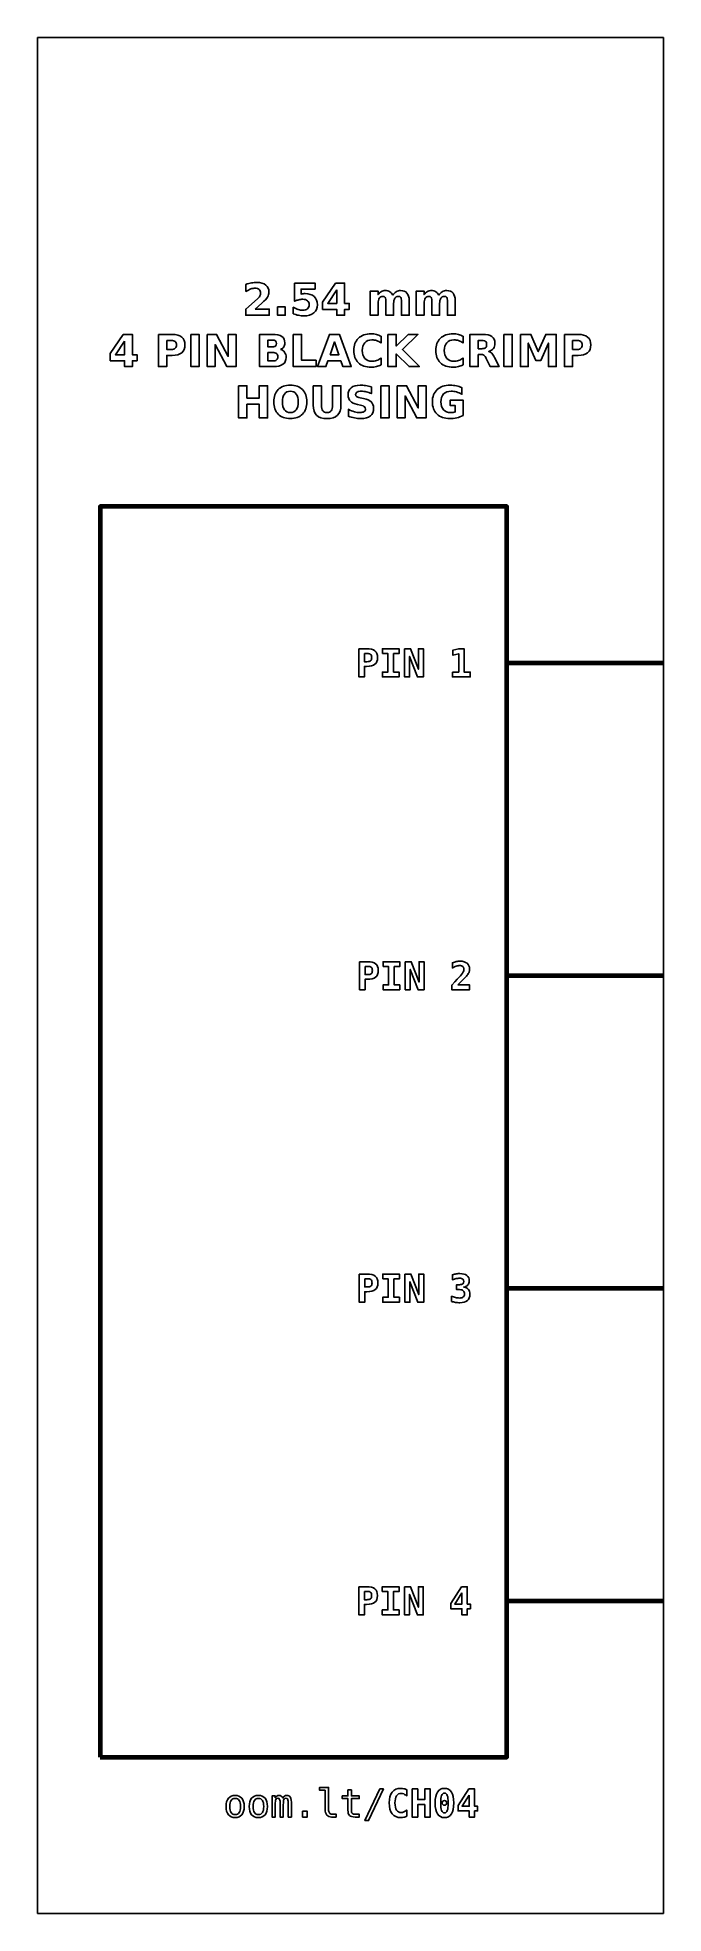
# Model space of a CAD drawing. Header units: centimetres. Extents: x -11.5 to -9.5, y -16.85 to -10.85.
import ezdxf

# ---------------------------------------------------------------- set-up
doc = ezdxf.new("R2010")
doc.units = ezdxf.units.CM
doc.header["$MEASUREMENT"] = 0
doc.layers.add('Layer 1', color=7, linetype='Continuous')

msp = doc.modelspace()

# ---------------------------------------------------------------- linework, layer by layer
at = {"layer": 'Layer 1', "color": 7}
msp.add_lwpolyline([(-11.5, -16.85), (-9.5, -16.85), (-9.5, -10.85), (-11.5, -10.85), (-11.5, -16.85)], close=True, dxfattribs=at)
at = {"layer": 'Layer 1', "color": 7, "lineweight": 100}
msp.add_lwpolyline([(-11.3, -16.35), (-10, -16.35), (-10, -12.35), (-11.3, -12.35), (-11.3, -16.35)], close=True, dxfattribs=at)
at = {"layer": 'Layer 1', "color": 250}
for points, knots in [([(-10.80503, -11.71872), (-10.80503, -11.71872), (-10.75975, -11.71872), (-10.75975, -11.71872), (-10.75975, -11.71872), (-10.75975, -11.71872), (-10.75975, -11.73822), (-10.75975, -11.73822), (-10.75975, -11.73822), (-10.75975, -11.73822), (-10.83452, -11.73822), (-10.83452, -11.73822), (-10.83452, -11.73822), (-10.83452, -11.73822), (-10.83452, -11.71872), (-10.83452, -11.71872), (-10.83452, -11.71872), (-10.83452, -11.71872), (-10.79696, -11.68559), (-10.79696, -11.68559), (-10.79696, -11.68559), (-10.7936, -11.68255), (-10.79113, -11.67959), (-10.78953, -11.6767), (-10.78953, -11.6767), (-10.78791, -11.6738), (-10.78711, -11.67079), (-10.78711, -11.66766), (-10.78711, -11.66766), (-10.78711, -11.66284), (-10.78873, -11.65896), (-10.79197, -11.65602), (-10.79197, -11.65602), (-10.7952, -11.65308), (-10.7995, -11.65163), (-10.80489, -11.65163), (-10.80489, -11.65163), (-10.80902, -11.65163), (-10.81354, -11.65252), (-10.81846, -11.65428), (-10.81846, -11.65428), (-10.82337, -11.65605), (-10.82864, -11.65868), (-10.83424, -11.66216), (-10.83424, -11.66216), (-10.83424, -11.66216), (-10.83424, -11.63956), (-10.83424, -11.63956), (-10.83424, -11.63956), (-10.82826, -11.63759), (-10.82236, -11.63608), (-10.81653, -11.63505), (-10.81653, -11.63505), (-10.81069, -11.63401), (-10.80498, -11.63349), (-10.79936, -11.63349), (-10.79936, -11.63349), (-10.78706, -11.63349), (-10.77749, -11.6362), (-10.77067, -11.64163), (-10.77067, -11.64163), (-10.76385, -11.64704), (-10.76044, -11.65459), (-10.76044, -11.6643), (-10.76044, -11.6643), (-10.76044, -11.6699), (-10.76189, -11.67512), (-10.76479, -11.67997), (-10.76479, -11.67997), (-10.76768, -11.68481), (-10.77377, -11.6913), (-10.78304, -11.69944), (-10.78304, -11.69944), (-10.78304, -11.69944), (-10.80503, -11.71872), (-10.80503, -11.71872)], [0, 0, 0, 0, 0.0526316, 0.0526316, 0.0526316, 0.0526316, 0.1052632, 0.1052632, 0.1052632, 0.1052632, 0.1578947, 0.1578947, 0.1578947, 0.1578947, 0.2105263, 0.2105263, 0.2105263, 0.2105263, 0.2631579, 0.2631579, 0.2631579, 0.2631579, 0.3157895, 0.3157895, 0.3157895, 0.3157895, 0.3684211, 0.3684211, 0.3684211, 0.3684211, 0.4210526, 0.4210526, 0.4210526, 0.4210526, 0.4736842, 0.4736842, 0.4736842, 0.4736842, 0.5263158, 0.5263158, 0.5263158, 0.5263158, 0.5789474, 0.5789474, 0.5789474, 0.5789474, 0.6315789, 0.6315789, 0.6315789, 0.6315789, 0.6842105, 0.6842105, 0.6842105, 0.6842105, 0.7368421, 0.7368421, 0.7368421, 0.7368421, 0.7894737, 0.7894737, 0.7894737, 0.7894737, 0.8421053, 0.8421053, 0.8421053, 0.8421053, 0.8947368, 0.8947368, 0.8947368, 0.8947368, 0.9473684, 0.9473684, 0.9473684, 0.9473684, 1, 1, 1, 1]), ([(-10.67894, -11.63535), (-10.67894, -11.63535), (-10.613, -11.63535), (-10.613, -11.63535), (-10.613, -11.63535), (-10.613, -11.63535), (-10.613, -11.65485), (-10.613, -11.65485), (-10.613, -11.65485), (-10.613, -11.65485), (-10.6578, -11.65485), (-10.6578, -11.65485), (-10.6578, -11.65485), (-10.6578, -11.65485), (-10.6578, -11.67077), (-10.6578, -11.67077), (-10.6578, -11.67077), (-10.65578, -11.67023), (-10.65375, -11.66981), (-10.65171, -11.6695), (-10.65171, -11.6695), (-10.64966, -11.66919), (-10.64752, -11.66905), (-10.64533, -11.66905), (-10.64533, -11.66905), (-10.63278, -11.66905), (-10.62302, -11.67218), (-10.61603, -11.67846), (-10.61603, -11.67846), (-10.60905, -11.68472), (-10.60557, -11.69346), (-10.60557, -11.70466), (-10.60557, -11.70466), (-10.60557, -11.71578), (-10.60938, -11.72449), (-10.61697, -11.73079), (-10.61697, -11.73079), (-10.62457, -11.73707), (-10.63513, -11.74022), (-10.64863, -11.74022), (-10.64863, -11.74022), (-10.65446, -11.74022), (-10.66025, -11.73965), (-10.66596, -11.73853), (-10.66596, -11.73853), (-10.67168, -11.7374), (-10.67737, -11.7357), (-10.68301, -11.7334), (-10.68301, -11.7334), (-10.68301, -11.7334), (-10.68301, -11.71251), (-10.68301, -11.71251), (-10.68301, -11.71251), (-10.67741, -11.71574), (-10.6721, -11.71814), (-10.66707, -11.71973), (-10.66707, -11.71973), (-10.66203, -11.72136), (-10.65728, -11.72216), (-10.65284, -11.72216), (-10.65284, -11.72216), (-10.64639, -11.72216), (-10.64134, -11.72058), (-10.63764, -11.71743), (-10.63764, -11.71743), (-10.63395, -11.7143), (-10.63209, -11.71005), (-10.63209, -11.70466), (-10.63209, -11.70466), (-10.63209, -11.69925), (-10.63395, -11.69499), (-10.63764, -11.69187), (-10.63764, -11.69187), (-10.64134, -11.68874), (-10.64639, -11.68719), (-10.65284, -11.68719), (-10.65284, -11.68719), (-10.65665, -11.68719), (-10.66072, -11.68768), (-10.66502, -11.68867), (-10.66502, -11.68867), (-10.66935, -11.68965), (-10.67398, -11.69118), (-10.67894, -11.69325), (-10.67894, -11.69325), (-10.67894, -11.69325), (-10.67894, -11.63535), (-10.67894, -11.63535)], [0, 0, 0, 0, 0.0454545, 0.0454545, 0.0454545, 0.0454545, 0.0909091, 0.0909091, 0.0909091, 0.0909091, 0.1363636, 0.1363636, 0.1363636, 0.1363636, 0.1818182, 0.1818182, 0.1818182, 0.1818182, 0.2272727, 0.2272727, 0.2272727, 0.2272727, 0.2727273, 0.2727273, 0.2727273, 0.2727273, 0.3181818, 0.3181818, 0.3181818, 0.3181818, 0.3636364, 0.3636364, 0.3636364, 0.3636364, 0.4090909, 0.4090909, 0.4090909, 0.4090909, 0.4545455, 0.4545455, 0.4545455, 0.4545455, 0.5, 0.5, 0.5, 0.5, 0.5454545, 0.5454545, 0.5454545, 0.5454545, 0.5909091, 0.5909091, 0.5909091, 0.5909091, 0.6363636, 0.6363636, 0.6363636, 0.6363636, 0.6818182, 0.6818182, 0.6818182, 0.6818182, 0.7272727, 0.7272727, 0.7272727, 0.7272727, 0.7727273, 0.7727273, 0.7727273, 0.7727273, 0.8181818, 0.8181818, 0.8181818, 0.8181818, 0.8636364, 0.8636364, 0.8636364, 0.8636364, 0.9090909, 0.9090909, 0.9090909, 0.9090909, 0.9545455, 0.9545455, 0.9545455, 0.9545455, 1, 1, 1, 1]), ([(-10.54816, -11.63535), (-10.54816, -11.63535), (-10.51866, -11.63535), (-10.51866, -11.63535), (-10.51866, -11.63535), (-10.51866, -11.63535), (-10.51866, -11.70026), (-10.51866, -11.70026), (-10.51866, -11.70026), (-10.51866, -11.70026), (-10.50399, -11.70026), (-10.50399, -11.70026), (-10.50399, -11.70026), (-10.50399, -11.70026), (-10.50399, -11.71948), (-10.50399, -11.71948), (-10.50399, -11.71948), (-10.50399, -11.71948), (-10.51866, -11.71948), (-10.51866, -11.71948), (-10.51866, -11.71948), (-10.51866, -11.71948), (-10.51866, -11.73822), (-10.51866, -11.73822), (-10.51866, -11.73822), (-10.51866, -11.73822), (-10.54373, -11.73822), (-10.54373, -11.73822), (-10.54373, -11.73822), (-10.54373, -11.73822), (-10.54373, -11.71948), (-10.54373, -11.71948), (-10.54373, -11.71948), (-10.54373, -11.71948), (-10.58936, -11.71948), (-10.58936, -11.71948), (-10.58936, -11.71948), (-10.58936, -11.71948), (-10.58936, -11.69673), (-10.58936, -11.69673), (-10.58936, -11.69673), (-10.58936, -11.69673), (-10.54816, -11.63535), (-10.54816, -11.63535)], [0, 0, 0, 0, 0.0909091, 0.0909091, 0.0909091, 0.0909091, 0.1818182, 0.1818182, 0.1818182, 0.1818182, 0.2727273, 0.2727273, 0.2727273, 0.2727273, 0.3636364, 0.3636364, 0.3636364, 0.3636364, 0.4545455, 0.4545455, 0.4545455, 0.4545455, 0.5454545, 0.5454545, 0.5454545, 0.5454545, 0.6363636, 0.6363636, 0.6363636, 0.6363636, 0.7272727, 0.7272727, 0.7272727, 0.7272727, 0.8181818, 0.8181818, 0.8181818, 0.8181818, 0.9090909, 0.9090909, 0.9090909, 0.9090909, 1, 1, 1, 1]), ([(-10.54373, -11.6572), (-10.54373, -11.6572), (-10.57283, -11.70026), (-10.57283, -11.70026), (-10.57283, -11.70026), (-10.57283, -11.70026), (-10.54373, -11.70026), (-10.54373, -11.70026), (-10.54373, -11.70026), (-10.54373, -11.70026), (-10.54373, -11.6572), (-10.54373, -11.6572)], [0, 0, 0, 0, 0.3333333, 0.3333333, 0.3333333, 0.3333333, 0.6666667, 0.6666667, 0.6666667, 0.6666667, 1, 1, 1, 1]), ([(-10.36502, -11.67387), (-10.36189, -11.6691), (-10.3582, -11.66545), (-10.35389, -11.66296), (-10.35389, -11.66296), (-10.34959, -11.66044), (-10.34489, -11.6592), (-10.33974, -11.6592), (-10.33974, -11.6592), (-10.33087, -11.6592), (-10.32412, -11.66193), (-10.31949, -11.66741), (-10.31949, -11.66741), (-10.31485, -11.67286), (-10.31252, -11.68081), (-10.31252, -11.69123), (-10.31252, -11.69123), (-10.31252, -11.69123), (-10.31252, -11.73822), (-10.31252, -11.73822), (-10.31252, -11.73822), (-10.31252, -11.73822), (-10.33734, -11.73822), (-10.33734, -11.73822), (-10.33734, -11.73822), (-10.33734, -11.73822), (-10.33734, -11.69798), (-10.33734, -11.69798), (-10.33734, -11.69798), (-10.33729, -11.69739), (-10.33727, -11.69678), (-10.33724, -11.69612), (-10.33724, -11.69612), (-10.33722, -11.69549), (-10.3372, -11.69457), (-10.3372, -11.69337), (-10.3372, -11.69337), (-10.3372, -11.68791), (-10.33799, -11.68394), (-10.33962, -11.68149), (-10.33962, -11.68149), (-10.34122, -11.67902), (-10.3438, -11.6778), (-10.34738, -11.6778), (-10.34738, -11.6778), (-10.35208, -11.6778), (-10.35568, -11.67973), (-10.35824, -11.68359), (-10.35824, -11.68359), (-10.36078, -11.68744), (-10.3621, -11.69302), (-10.3622, -11.70033), (-10.3622, -11.70033), (-10.3622, -11.70033), (-10.3622, -11.73822), (-10.3622, -11.73822), (-10.3622, -11.73822), (-10.3622, -11.73822), (-10.38701, -11.73822), (-10.38701, -11.73822), (-10.38701, -11.73822), (-10.38701, -11.73822), (-10.38701, -11.69798), (-10.38701, -11.69798), (-10.38701, -11.69798), (-10.38701, -11.68944), (-10.38774, -11.68394), (-10.38922, -11.68149), (-10.38922, -11.68149), (-10.39068, -11.67902), (-10.39329, -11.6778), (-10.39705, -11.6778), (-10.39705, -11.6778), (-10.4018, -11.6778), (-10.40545, -11.67975), (-10.40801, -11.68363), (-10.40801, -11.68363), (-10.41057, -11.68751), (-10.41187, -11.69304), (-10.41187, -11.70026), (-10.41187, -11.70026), (-10.41187, -11.70026), (-10.41187, -11.73822), (-10.41187, -11.73822), (-10.41187, -11.73822), (-10.41187, -11.73822), (-10.43668, -11.73822), (-10.43668, -11.73822), (-10.43668, -11.73822), (-10.43668, -11.73822), (-10.43668, -11.66106), (-10.43668, -11.66106), (-10.43668, -11.66106), (-10.43668, -11.66106), (-10.41187, -11.66106), (-10.41187, -11.66106), (-10.41187, -11.66106), (-10.41187, -11.66106), (-10.41187, -11.67237), (-10.41187, -11.67237), (-10.41187, -11.67237), (-10.40883, -11.66799), (-10.40535, -11.66473), (-10.40142, -11.66251), (-10.40142, -11.66251), (-10.3975, -11.6603), (-10.39317, -11.6592), (-10.38844, -11.6592), (-10.38844, -11.6592), (-10.38313, -11.6592), (-10.3784, -11.66049), (-10.37433, -11.66306), (-10.37433, -11.66306), (-10.37024, -11.66564), (-10.36713, -11.66924), (-10.36502, -11.67387)], [0, 0, 0, 0, 0.0344828, 0.0344828, 0.0344828, 0.0344828, 0.0689655, 0.0689655, 0.0689655, 0.0689655, 0.1034483, 0.1034483, 0.1034483, 0.1034483, 0.137931, 0.137931, 0.137931, 0.137931, 0.1724138, 0.1724138, 0.1724138, 0.1724138, 0.2068966, 0.2068966, 0.2068966, 0.2068966, 0.2413793, 0.2413793, 0.2413793, 0.2413793, 0.2758621, 0.2758621, 0.2758621, 0.2758621, 0.3103448, 0.3103448, 0.3103448, 0.3103448, 0.3448276, 0.3448276, 0.3448276, 0.3448276, 0.3793103, 0.3793103, 0.3793103, 0.3793103, 0.4137931, 0.4137931, 0.4137931, 0.4137931, 0.4482759, 0.4482759, 0.4482759, 0.4482759, 0.4827586, 0.4827586, 0.4827586, 0.4827586, 0.5172414, 0.5172414, 0.5172414, 0.5172414, 0.5517241, 0.5517241, 0.5517241, 0.5517241, 0.5862069, 0.5862069, 0.5862069, 0.5862069, 0.6206897, 0.6206897, 0.6206897, 0.6206897, 0.6551724, 0.6551724, 0.6551724, 0.6551724, 0.6896552, 0.6896552, 0.6896552, 0.6896552, 0.7241379, 0.7241379, 0.7241379, 0.7241379, 0.7586207, 0.7586207, 0.7586207, 0.7586207, 0.7931034, 0.7931034, 0.7931034, 0.7931034, 0.8275862, 0.8275862, 0.8275862, 0.8275862, 0.862069, 0.862069, 0.862069, 0.862069, 0.8965517, 0.8965517, 0.8965517, 0.8965517, 0.9310345, 0.9310345, 0.9310345, 0.9310345, 0.9655172, 0.9655172, 0.9655172, 0.9655172, 1, 1, 1, 1]), ([(-10.21798, -11.67387), (-10.21485, -11.6691), (-10.21116, -11.66545), (-10.20685, -11.66296), (-10.20685, -11.66296), (-10.20255, -11.66044), (-10.19785, -11.6592), (-10.1927, -11.6592), (-10.1927, -11.6592), (-10.18383, -11.6592), (-10.17708, -11.66193), (-10.17245, -11.66741), (-10.17245, -11.66741), (-10.16781, -11.67286), (-10.16548, -11.68081), (-10.16548, -11.69123), (-10.16548, -11.69123), (-10.16548, -11.69123), (-10.16548, -11.73822), (-10.16548, -11.73822), (-10.16548, -11.73822), (-10.16548, -11.73822), (-10.1903, -11.73822), (-10.1903, -11.73822), (-10.1903, -11.73822), (-10.1903, -11.73822), (-10.1903, -11.69798), (-10.1903, -11.69798), (-10.1903, -11.69798), (-10.19025, -11.69739), (-10.19023, -11.69678), (-10.1902, -11.69612), (-10.1902, -11.69612), (-10.19018, -11.69549), (-10.19016, -11.69457), (-10.19016, -11.69337), (-10.19016, -11.69337), (-10.19016, -11.68791), (-10.19095, -11.68394), (-10.19258, -11.68149), (-10.19258, -11.68149), (-10.19418, -11.67902), (-10.19676, -11.6778), (-10.20034, -11.6778), (-10.20034, -11.6778), (-10.20504, -11.6778), (-10.20864, -11.67973), (-10.2112, -11.68359), (-10.2112, -11.68359), (-10.21374, -11.68744), (-10.21506, -11.69302), (-10.21516, -11.70033), (-10.21516, -11.70033), (-10.21516, -11.70033), (-10.21516, -11.73822), (-10.21516, -11.73822), (-10.21516, -11.73822), (-10.21516, -11.73822), (-10.23997, -11.73822), (-10.23997, -11.73822), (-10.23997, -11.73822), (-10.23997, -11.73822), (-10.23997, -11.69798), (-10.23997, -11.69798), (-10.23997, -11.69798), (-10.23997, -11.68944), (-10.2407, -11.68394), (-10.24218, -11.68149), (-10.24218, -11.68149), (-10.24364, -11.67902), (-10.24625, -11.6778), (-10.25001, -11.6778), (-10.25001, -11.6778), (-10.25476, -11.6778), (-10.25841, -11.67975), (-10.26097, -11.68363), (-10.26097, -11.68363), (-10.26353, -11.68751), (-10.26483, -11.69304), (-10.26483, -11.70026), (-10.26483, -11.70026), (-10.26483, -11.70026), (-10.26483, -11.73822), (-10.26483, -11.73822), (-10.26483, -11.73822), (-10.26483, -11.73822), (-10.28964, -11.73822), (-10.28964, -11.73822), (-10.28964, -11.73822), (-10.28964, -11.73822), (-10.28964, -11.66106), (-10.28964, -11.66106), (-10.28964, -11.66106), (-10.28964, -11.66106), (-10.26483, -11.66106), (-10.26483, -11.66106), (-10.26483, -11.66106), (-10.26483, -11.66106), (-10.26483, -11.67237), (-10.26483, -11.67237), (-10.26483, -11.67237), (-10.26179, -11.66799), (-10.25831, -11.66473), (-10.25438, -11.66251), (-10.25438, -11.66251), (-10.25046, -11.6603), (-10.24613, -11.6592), (-10.2414, -11.6592), (-10.2414, -11.6592), (-10.23609, -11.6592), (-10.23136, -11.66049), (-10.22729, -11.66306), (-10.22729, -11.66306), (-10.2232, -11.66564), (-10.22009, -11.66924), (-10.21798, -11.67387)], [0, 0, 0, 0, 0.0344828, 0.0344828, 0.0344828, 0.0344828, 0.0689655, 0.0689655, 0.0689655, 0.0689655, 0.1034483, 0.1034483, 0.1034483, 0.1034483, 0.137931, 0.137931, 0.137931, 0.137931, 0.1724138, 0.1724138, 0.1724138, 0.1724138, 0.2068966, 0.2068966, 0.2068966, 0.2068966, 0.2413793, 0.2413793, 0.2413793, 0.2413793, 0.2758621, 0.2758621, 0.2758621, 0.2758621, 0.3103448, 0.3103448, 0.3103448, 0.3103448, 0.3448276, 0.3448276, 0.3448276, 0.3448276, 0.3793103, 0.3793103, 0.3793103, 0.3793103, 0.4137931, 0.4137931, 0.4137931, 0.4137931, 0.4482759, 0.4482759, 0.4482759, 0.4482759, 0.4827586, 0.4827586, 0.4827586, 0.4827586, 0.5172414, 0.5172414, 0.5172414, 0.5172414, 0.5517241, 0.5517241, 0.5517241, 0.5517241, 0.5862069, 0.5862069, 0.5862069, 0.5862069, 0.6206897, 0.6206897, 0.6206897, 0.6206897, 0.6551724, 0.6551724, 0.6551724, 0.6551724, 0.6896552, 0.6896552, 0.6896552, 0.6896552, 0.7241379, 0.7241379, 0.7241379, 0.7241379, 0.7586207, 0.7586207, 0.7586207, 0.7586207, 0.7931034, 0.7931034, 0.7931034, 0.7931034, 0.8275862, 0.8275862, 0.8275862, 0.8275862, 0.862069, 0.862069, 0.862069, 0.862069, 0.8965517, 0.8965517, 0.8965517, 0.8965517, 0.9310345, 0.9310345, 0.9310345, 0.9310345, 0.9655172, 0.9655172, 0.9655172, 0.9655172, 1, 1, 1, 1]), ([(-10.73311, -11.71155), (-10.73311, -11.71155), (-10.70829, -11.71155), (-10.70829, -11.71155), (-10.70829, -11.71155), (-10.70829, -11.71155), (-10.70829, -11.73822), (-10.70829, -11.73822), (-10.70829, -11.73822), (-10.70829, -11.73822), (-10.73311, -11.73822), (-10.73311, -11.73822), (-10.73311, -11.73822), (-10.73311, -11.73822), (-10.73311, -11.71155), (-10.73311, -11.71155)], [0, 0, 0, 0, 0.25, 0.25, 0.25, 0.25, 0.5, 0.5, 0.5, 0.5, 0.75, 0.75, 0.75, 0.75, 1, 1, 1, 1]), ([(-11.22629, -11.7996), (-11.22629, -11.7996), (-11.19679, -11.7996), (-11.19679, -11.7996), (-11.19679, -11.7996), (-11.19679, -11.7996), (-11.19679, -11.86451), (-11.19679, -11.86451), (-11.19679, -11.86451), (-11.19679, -11.86451), (-11.18212, -11.86451), (-11.18212, -11.86451), (-11.18212, -11.86451), (-11.18212, -11.86451), (-11.18212, -11.88373), (-11.18212, -11.88373), (-11.18212, -11.88373), (-11.18212, -11.88373), (-11.19679, -11.88373), (-11.19679, -11.88373), (-11.19679, -11.88373), (-11.19679, -11.88373), (-11.19679, -11.90247), (-11.19679, -11.90247), (-11.19679, -11.90247), (-11.19679, -11.90247), (-11.22186, -11.90247), (-11.22186, -11.90247), (-11.22186, -11.90247), (-11.22186, -11.90247), (-11.22186, -11.88373), (-11.22186, -11.88373), (-11.22186, -11.88373), (-11.22186, -11.88373), (-11.26749, -11.88373), (-11.26749, -11.88373), (-11.26749, -11.88373), (-11.26749, -11.88373), (-11.26749, -11.86098), (-11.26749, -11.86098), (-11.26749, -11.86098), (-11.26749, -11.86098), (-11.22629, -11.7996), (-11.22629, -11.7996)], [0, 0, 0, 0, 0.0909091, 0.0909091, 0.0909091, 0.0909091, 0.1818182, 0.1818182, 0.1818182, 0.1818182, 0.2727273, 0.2727273, 0.2727273, 0.2727273, 0.3636364, 0.3636364, 0.3636364, 0.3636364, 0.4545455, 0.4545455, 0.4545455, 0.4545455, 0.5454545, 0.5454545, 0.5454545, 0.5454545, 0.6363636, 0.6363636, 0.6363636, 0.6363636, 0.7272727, 0.7272727, 0.7272727, 0.7272727, 0.8181818, 0.8181818, 0.8181818, 0.8181818, 0.9090909, 0.9090909, 0.9090909, 0.9090909, 1, 1, 1, 1]), ([(-11.11356, -11.7996), (-11.11356, -11.7996), (-11.06954, -11.7996), (-11.06954, -11.7996), (-11.06954, -11.7996), (-11.05644, -11.7996), (-11.04639, -11.80252), (-11.03938, -11.80833), (-11.03938, -11.80833), (-11.03238, -11.81414), (-11.02887, -11.82241), (-11.02887, -11.83316), (-11.02887, -11.83316), (-11.02887, -11.84393), (-11.03238, -11.85223), (-11.03938, -11.85804), (-11.03938, -11.85804), (-11.04639, -11.86385), (-11.05644, -11.86677), (-11.06954, -11.86677), (-11.06954, -11.86677), (-11.06954, -11.86677), (-11.08703, -11.86677), (-11.08703, -11.86677), (-11.08703, -11.86677), (-11.08703, -11.86677), (-11.08703, -11.90247), (-11.08703, -11.90247), (-11.08703, -11.90247), (-11.08703, -11.90247), (-11.11356, -11.90247), (-11.11356, -11.90247), (-11.11356, -11.90247), (-11.11356, -11.90247), (-11.11356, -11.7996), (-11.11356, -11.7996)], [0, 0, 0, 0, 0.1111111, 0.1111111, 0.1111111, 0.1111111, 0.2222222, 0.2222222, 0.2222222, 0.2222222, 0.3333333, 0.3333333, 0.3333333, 0.3333333, 0.4444444, 0.4444444, 0.4444444, 0.4444444, 0.5555556, 0.5555556, 0.5555556, 0.5555556, 0.6666667, 0.6666667, 0.6666667, 0.6666667, 0.7777778, 0.7777778, 0.7777778, 0.7777778, 0.8888889, 0.8888889, 0.8888889, 0.8888889, 1, 1, 1, 1]), ([(-11.08703, -11.81882), (-11.08703, -11.81882), (-11.08703, -11.84755), (-11.08703, -11.84755), (-11.08703, -11.84755), (-11.08703, -11.84755), (-11.07236, -11.84755), (-11.07236, -11.84755), (-11.07236, -11.84755), (-11.06721, -11.84755), (-11.06323, -11.84631), (-11.06043, -11.84379), (-11.06043, -11.84379), (-11.05763, -11.8413), (-11.05622, -11.83775), (-11.05622, -11.83316), (-11.05622, -11.83316), (-11.05622, -11.82855), (-11.05763, -11.82502), (-11.06043, -11.82253), (-11.06043, -11.82253), (-11.06323, -11.82006), (-11.06721, -11.81882), (-11.07236, -11.81882), (-11.07236, -11.81882), (-11.07236, -11.81882), (-11.08703, -11.81882), (-11.08703, -11.81882)], [0, 0, 0, 0, 0.1428571, 0.1428571, 0.1428571, 0.1428571, 0.2857143, 0.2857143, 0.2857143, 0.2857143, 0.4285714, 0.4285714, 0.4285714, 0.4285714, 0.5714286, 0.5714286, 0.5714286, 0.5714286, 0.7142857, 0.7142857, 0.7142857, 0.7142857, 0.8571429, 0.8571429, 0.8571429, 0.8571429, 1, 1, 1, 1]), ([(-11.01015, -11.7996), (-11.01015, -11.7996), (-10.98362, -11.7996), (-10.98362, -11.7996), (-10.98362, -11.7996), (-10.98362, -11.7996), (-10.98362, -11.90247), (-10.98362, -11.90247), (-10.98362, -11.90247), (-10.98362, -11.90247), (-11.01015, -11.90247), (-11.01015, -11.90247), (-11.01015, -11.90247), (-11.01015, -11.90247), (-11.01015, -11.7996), (-11.01015, -11.7996)], [0, 0, 0, 0, 0.25, 0.25, 0.25, 0.25, 0.5, 0.5, 0.5, 0.5, 0.75, 0.75, 0.75, 0.75, 1, 1, 1, 1]), ([(-10.95766, -11.7996), (-10.95766, -11.7996), (-10.92803, -11.7996), (-10.92803, -11.7996), (-10.92803, -11.7996), (-10.92803, -11.7996), (-10.89061, -11.87016), (-10.89061, -11.87016), (-10.89061, -11.87016), (-10.89061, -11.87016), (-10.89061, -11.7996), (-10.89061, -11.7996), (-10.89061, -11.7996), (-10.89061, -11.7996), (-10.86547, -11.7996), (-10.86547, -11.7996), (-10.86547, -11.7996), (-10.86547, -11.7996), (-10.86547, -11.90247), (-10.86547, -11.90247), (-10.86547, -11.90247), (-10.86547, -11.90247), (-10.8951, -11.90247), (-10.8951, -11.90247), (-10.8951, -11.90247), (-10.8951, -11.90247), (-10.93252, -11.83191), (-10.93252, -11.83191), (-10.93252, -11.83191), (-10.93252, -11.83191), (-10.93252, -11.90247), (-10.93252, -11.90247), (-10.93252, -11.90247), (-10.93252, -11.90247), (-10.95766, -11.90247), (-10.95766, -11.90247), (-10.95766, -11.90247), (-10.95766, -11.90247), (-10.95766, -11.7996), (-10.95766, -11.7996)], [0, 0, 0, 0, 0.1, 0.1, 0.1, 0.1, 0.2, 0.2, 0.2, 0.2, 0.3, 0.3, 0.3, 0.3, 0.4, 0.4, 0.4, 0.4, 0.5, 0.5, 0.5, 0.5, 0.6, 0.6, 0.6, 0.6, 0.7, 0.7, 0.7, 0.7, 0.8, 0.8, 0.8, 0.8, 0.9, 0.9, 0.9, 0.9, 1, 1, 1, 1]), ([(-10.72367, -11.84741), (-10.71798, -11.84906), (-10.71356, -11.85212), (-10.71043, -11.85659), (-10.71043, -11.85659), (-10.7073, -11.86103), (-10.70575, -11.86651), (-10.70575, -11.87298), (-10.70575, -11.87298), (-10.70575, -11.8829), (-10.70912, -11.89029), (-10.71582, -11.89516), (-10.71582, -11.89516), (-10.72252, -11.90002), (-10.73273, -11.90247), (-10.74642, -11.90247), (-10.74642, -11.90247), (-10.74642, -11.90247), (-10.79044, -11.90247), (-10.79044, -11.90247), (-10.79044, -11.90247), (-10.79044, -11.90247), (-10.79044, -11.7996), (-10.79044, -11.7996), (-10.79044, -11.7996), (-10.79044, -11.7996), (-10.75062, -11.7996), (-10.75062, -11.7996), (-10.75062, -11.7996), (-10.73633, -11.7996), (-10.72598, -11.80176), (-10.71958, -11.80607), (-10.71958, -11.80607), (-10.71316, -11.8104), (-10.70996, -11.81731), (-10.70996, -11.82681), (-10.70996, -11.82681), (-10.70996, -11.83182), (-10.71114, -11.83608), (-10.71347, -11.83961), (-10.71347, -11.83961), (-10.71582, -11.84311), (-10.7192, -11.84572), (-10.72367, -11.84741)], [0, 0, 0, 0, 0.0909091, 0.0909091, 0.0909091, 0.0909091, 0.1818182, 0.1818182, 0.1818182, 0.1818182, 0.2727273, 0.2727273, 0.2727273, 0.2727273, 0.3636364, 0.3636364, 0.3636364, 0.3636364, 0.4545455, 0.4545455, 0.4545455, 0.4545455, 0.5454545, 0.5454545, 0.5454545, 0.5454545, 0.6363636, 0.6363636, 0.6363636, 0.6363636, 0.7272727, 0.7272727, 0.7272727, 0.7272727, 0.8181818, 0.8181818, 0.8181818, 0.8181818, 0.9090909, 0.9090909, 0.9090909, 0.9090909, 1, 1, 1, 1]), ([(-10.74924, -11.83942), (-10.74505, -11.83942), (-10.74188, -11.8385), (-10.73974, -11.83667), (-10.73974, -11.83667), (-10.73757, -11.83483), (-10.73649, -11.83213), (-10.73649, -11.82853), (-10.73649, -11.82853), (-10.73649, -11.825), (-10.73757, -11.82232), (-10.73974, -11.82046), (-10.73974, -11.82046), (-10.74188, -11.8186), (-10.74505, -11.81766), (-10.74924, -11.81766), (-10.74924, -11.81766), (-10.74924, -11.81766), (-10.76391, -11.81766), (-10.76391, -11.81766), (-10.76391, -11.81766), (-10.76391, -11.81766), (-10.76391, -11.83942), (-10.76391, -11.83942), (-10.76391, -11.83942), (-10.76391, -11.83942), (-10.74924, -11.83942), (-10.74924, -11.83942)], [0, 0, 0, 0, 0.1428571, 0.1428571, 0.1428571, 0.1428571, 0.2857143, 0.2857143, 0.2857143, 0.2857143, 0.4285714, 0.4285714, 0.4285714, 0.4285714, 0.5714286, 0.5714286, 0.5714286, 0.5714286, 0.7142857, 0.7142857, 0.7142857, 0.7142857, 0.8571429, 0.8571429, 0.8571429, 0.8571429, 1, 1, 1, 1]), ([(-10.68289, -11.7996), (-10.68289, -11.7996), (-10.65636, -11.7996), (-10.65636, -11.7996), (-10.65636, -11.7996), (-10.65636, -11.7996), (-10.65636, -11.88241), (-10.65636, -11.88241), (-10.65636, -11.88241), (-10.65636, -11.88241), (-10.6098, -11.88241), (-10.6098, -11.88241), (-10.6098, -11.88241), (-10.6098, -11.88241), (-10.6098, -11.90247), (-10.6098, -11.90247), (-10.6098, -11.90247), (-10.6098, -11.90247), (-10.68289, -11.90247), (-10.68289, -11.90247), (-10.68289, -11.90247), (-10.68289, -11.90247), (-10.68289, -11.7996), (-10.68289, -11.7996)], [0, 0, 0, 0, 0.1666667, 0.1666667, 0.1666667, 0.1666667, 0.3333333, 0.3333333, 0.3333333, 0.3333333, 0.5, 0.5, 0.5, 0.5, 0.6666667, 0.6666667, 0.6666667, 0.6666667, 0.8333333, 0.8333333, 0.8333333, 0.8333333, 1, 1, 1, 1]), ([(-10.53056, -11.88375), (-10.53056, -11.88375), (-10.57205, -11.88375), (-10.57205, -11.88375), (-10.57205, -11.88375), (-10.57205, -11.88375), (-10.57859, -11.90247), (-10.57859, -11.90247), (-10.57859, -11.90247), (-10.57859, -11.90247), (-10.60526, -11.90247), (-10.60526, -11.90247), (-10.60526, -11.90247), (-10.60526, -11.90247), (-10.56716, -11.7996), (-10.56716, -11.7996), (-10.56716, -11.7996), (-10.56716, -11.7996), (-10.53553, -11.7996), (-10.53553, -11.7996), (-10.53553, -11.7996), (-10.53553, -11.7996), (-10.49743, -11.90247), (-10.49743, -11.90247), (-10.49743, -11.90247), (-10.49743, -11.90247), (-10.5241, -11.90247), (-10.5241, -11.90247), (-10.5241, -11.90247), (-10.5241, -11.90247), (-10.53056, -11.88375), (-10.53056, -11.88375)], [0, 0, 0, 0, 0.125, 0.125, 0.125, 0.125, 0.25, 0.25, 0.25, 0.25, 0.375, 0.375, 0.375, 0.375, 0.5, 0.5, 0.5, 0.5, 0.625, 0.625, 0.625, 0.625, 0.75, 0.75, 0.75, 0.75, 0.875, 0.875, 0.875, 0.875, 1, 1, 1, 1]), ([(-10.40218, -11.89683), (-10.40704, -11.89934), (-10.41212, -11.90125), (-10.41742, -11.90254), (-10.41742, -11.90254), (-10.42268, -11.90383), (-10.42821, -11.90447), (-10.43395, -11.90447), (-10.43395, -11.90447), (-10.45107, -11.90447), (-10.46464, -11.89967), (-10.47466, -11.8901), (-10.47466, -11.8901), (-10.48468, -11.88053), (-10.48969, -11.86755), (-10.48969, -11.85113), (-10.48969, -11.85113), (-10.48969, -11.83469), (-10.48468, -11.82168), (-10.47466, -11.81211), (-10.47466, -11.81211), (-10.46464, -11.80254), (-10.45107, -11.79774), (-10.43395, -11.79774), (-10.43395, -11.79774), (-10.42821, -11.79774), (-10.42268, -11.79838), (-10.41742, -11.79967), (-10.41742, -11.79967), (-10.41212, -11.80096), (-10.40704, -11.80287), (-10.40218, -11.80539), (-10.40218, -11.80539), (-10.40218, -11.80539), (-10.40218, -11.82667), (-10.40218, -11.82667), (-10.40218, -11.82667), (-10.40709, -11.82331), (-10.41194, -11.82086), (-10.41671, -11.81931), (-10.41671, -11.81931), (-10.42148, -11.81773), (-10.42652, -11.81696), (-10.43181, -11.81696), (-10.43181, -11.81696), (-10.44126, -11.81696), (-10.44872, -11.81999), (-10.45413, -11.82606), (-10.45413, -11.82606), (-10.45956, -11.83213), (-10.46227, -11.84048), (-10.46227, -11.85113), (-10.46227, -11.85113), (-10.46227, -11.86176), (-10.45956, -11.87009), (-10.45413, -11.87615), (-10.45413, -11.87615), (-10.44872, -11.88222), (-10.44126, -11.88525), (-10.43181, -11.88525), (-10.43181, -11.88525), (-10.42652, -11.88525), (-10.42148, -11.88448), (-10.41671, -11.8829), (-10.41671, -11.8829), (-10.41194, -11.88135), (-10.40709, -11.8789), (-10.40218, -11.87554), (-10.40218, -11.87554), (-10.40218, -11.87554), (-10.40218, -11.89683), (-10.40218, -11.89683)], [0, 0, 0, 0, 0.0555556, 0.0555556, 0.0555556, 0.0555556, 0.1111111, 0.1111111, 0.1111111, 0.1111111, 0.1666667, 0.1666667, 0.1666667, 0.1666667, 0.2222222, 0.2222222, 0.2222222, 0.2222222, 0.2777778, 0.2777778, 0.2777778, 0.2777778, 0.3333333, 0.3333333, 0.3333333, 0.3333333, 0.3888889, 0.3888889, 0.3888889, 0.3888889, 0.4444444, 0.4444444, 0.4444444, 0.4444444, 0.5, 0.5, 0.5, 0.5, 0.5555556, 0.5555556, 0.5555556, 0.5555556, 0.6111111, 0.6111111, 0.6111111, 0.6111111, 0.6666667, 0.6666667, 0.6666667, 0.6666667, 0.7222222, 0.7222222, 0.7222222, 0.7222222, 0.7777778, 0.7777778, 0.7777778, 0.7777778, 0.8333333, 0.8333333, 0.8333333, 0.8333333, 0.8888889, 0.8888889, 0.8888889, 0.8888889, 0.9444444, 0.9444444, 0.9444444, 0.9444444, 1, 1, 1, 1]), ([(-10.38021, -11.7996), (-10.38021, -11.7996), (-10.35368, -11.7996), (-10.35368, -11.7996), (-10.35368, -11.7996), (-10.35368, -11.7996), (-10.35368, -11.83716), (-10.35368, -11.83716), (-10.35368, -11.83716), (-10.35368, -11.83716), (-10.31544, -11.7996), (-10.31544, -11.7996), (-10.31544, -11.7996), (-10.31544, -11.7996), (-10.28466, -11.7996), (-10.28466, -11.7996), (-10.28466, -11.7996), (-10.28466, -11.7996), (-10.33419, -11.84831), (-10.33419, -11.84831), (-10.33419, -11.84831), (-10.33419, -11.84831), (-10.27955, -11.90247), (-10.27955, -11.90247), (-10.27955, -11.90247), (-10.27955, -11.90247), (-10.31276, -11.90247), (-10.31276, -11.90247), (-10.31276, -11.90247), (-10.31276, -11.90247), (-10.35368, -11.86195), (-10.35368, -11.86195), (-10.35368, -11.86195), (-10.35368, -11.86195), (-10.35368, -11.90247), (-10.35368, -11.90247), (-10.35368, -11.90247), (-10.35368, -11.90247), (-10.38021, -11.90247), (-10.38021, -11.90247), (-10.38021, -11.90247), (-10.38021, -11.90247), (-10.38021, -11.7996), (-10.38021, -11.7996)], [0, 0, 0, 0, 0.0909091, 0.0909091, 0.0909091, 0.0909091, 0.1818182, 0.1818182, 0.1818182, 0.1818182, 0.2727273, 0.2727273, 0.2727273, 0.2727273, 0.3636364, 0.3636364, 0.3636364, 0.3636364, 0.4545455, 0.4545455, 0.4545455, 0.4545455, 0.5454545, 0.5454545, 0.5454545, 0.5454545, 0.6363636, 0.6363636, 0.6363636, 0.6363636, 0.7272727, 0.7272727, 0.7272727, 0.7272727, 0.8181818, 0.8181818, 0.8181818, 0.8181818, 0.9090909, 0.9090909, 0.9090909, 0.9090909, 1, 1, 1, 1]), ([(-10.14016, -11.89683), (-10.14502, -11.89934), (-10.1501, -11.90125), (-10.1554, -11.90254), (-10.1554, -11.90254), (-10.16066, -11.90383), (-10.16619, -11.90447), (-10.17193, -11.90447), (-10.17193, -11.90447), (-10.18905, -11.90447), (-10.20262, -11.89967), (-10.21264, -11.8901), (-10.21264, -11.8901), (-10.22266, -11.88053), (-10.22767, -11.86755), (-10.22767, -11.85113), (-10.22767, -11.85113), (-10.22767, -11.83469), (-10.22266, -11.82168), (-10.21264, -11.81211), (-10.21264, -11.81211), (-10.20262, -11.80254), (-10.18905, -11.79774), (-10.17193, -11.79774), (-10.17193, -11.79774), (-10.16619, -11.79774), (-10.16066, -11.79838), (-10.1554, -11.79967), (-10.1554, -11.79967), (-10.1501, -11.80096), (-10.14502, -11.80287), (-10.14016, -11.80539), (-10.14016, -11.80539), (-10.14016, -11.80539), (-10.14016, -11.82667), (-10.14016, -11.82667), (-10.14016, -11.82667), (-10.14507, -11.82331), (-10.14992, -11.82086), (-10.15469, -11.81931), (-10.15469, -11.81931), (-10.15946, -11.81773), (-10.1645, -11.81696), (-10.16979, -11.81696), (-10.16979, -11.81696), (-10.17924, -11.81696), (-10.1867, -11.81999), (-10.19211, -11.82606), (-10.19211, -11.82606), (-10.19754, -11.83213), (-10.20025, -11.84048), (-10.20025, -11.85113), (-10.20025, -11.85113), (-10.20025, -11.86176), (-10.19754, -11.87009), (-10.19211, -11.87615), (-10.19211, -11.87615), (-10.1867, -11.88222), (-10.17924, -11.88525), (-10.16979, -11.88525), (-10.16979, -11.88525), (-10.1645, -11.88525), (-10.15946, -11.88448), (-10.15469, -11.8829), (-10.15469, -11.8829), (-10.14992, -11.88135), (-10.14507, -11.8789), (-10.14016, -11.87554), (-10.14016, -11.87554), (-10.14016, -11.87554), (-10.14016, -11.89683), (-10.14016, -11.89683)], [0, 0, 0, 0, 0.0555556, 0.0555556, 0.0555556, 0.0555556, 0.1111111, 0.1111111, 0.1111111, 0.1111111, 0.1666667, 0.1666667, 0.1666667, 0.1666667, 0.2222222, 0.2222222, 0.2222222, 0.2222222, 0.2777778, 0.2777778, 0.2777778, 0.2777778, 0.3333333, 0.3333333, 0.3333333, 0.3333333, 0.3888889, 0.3888889, 0.3888889, 0.3888889, 0.4444444, 0.4444444, 0.4444444, 0.4444444, 0.5, 0.5, 0.5, 0.5, 0.5555556, 0.5555556, 0.5555556, 0.5555556, 0.6111111, 0.6111111, 0.6111111, 0.6111111, 0.6666667, 0.6666667, 0.6666667, 0.6666667, 0.7222222, 0.7222222, 0.7222222, 0.7222222, 0.7777778, 0.7777778, 0.7777778, 0.7777778, 0.8333333, 0.8333333, 0.8333333, 0.8333333, 0.8888889, 0.8888889, 0.8888889, 0.8888889, 0.9444444, 0.9444444, 0.9444444, 0.9444444, 1, 1, 1, 1]), ([(-10.09166, -11.86355), (-10.09166, -11.86355), (-10.09166, -11.90247), (-10.09166, -11.90247), (-10.09166, -11.90247), (-10.09166, -11.90247), (-10.11819, -11.90247), (-10.11819, -11.90247), (-10.11819, -11.90247), (-10.11819, -11.90247), (-10.11819, -11.7996), (-10.11819, -11.7996), (-10.11819, -11.7996), (-10.11819, -11.7996), (-10.07767, -11.7996), (-10.07767, -11.7996), (-10.07767, -11.7996), (-10.06412, -11.7996), (-10.05417, -11.80188), (-10.04787, -11.80642), (-10.04787, -11.80642), (-10.04155, -11.81096), (-10.03839, -11.81816), (-10.03839, -11.82799), (-10.03839, -11.82799), (-10.03839, -11.83478), (-10.04004, -11.84038), (-10.04331, -11.84473), (-10.04331, -11.84473), (-10.0466, -11.84911), (-10.05156, -11.85233), (-10.05817, -11.85438), (-10.05817, -11.85438), (-10.05455, -11.85522), (-10.05128, -11.85708), (-10.04841, -11.86), (-10.04841, -11.86), (-10.04554, -11.86291), (-10.04265, -11.86733), (-10.03971, -11.87326), (-10.03971, -11.87326), (-10.03971, -11.87326), (-10.02529, -11.90247), (-10.02529, -11.90247), (-10.02529, -11.90247), (-10.02529, -11.90247), (-10.05356, -11.90247), (-10.05356, -11.90247), (-10.05356, -11.90247), (-10.05356, -11.90247), (-10.0661, -11.87691), (-10.0661, -11.87691), (-10.0661, -11.87691), (-10.06861, -11.87178), (-10.07118, -11.86825), (-10.07379, -11.86637), (-10.07379, -11.86637), (-10.07638, -11.86449), (-10.07983, -11.86355), (-10.08416, -11.86355), (-10.08416, -11.86355), (-10.08416, -11.86355), (-10.09166, -11.86355), (-10.09166, -11.86355)], [0, 0, 0, 0, 0.0625, 0.0625, 0.0625, 0.0625, 0.125, 0.125, 0.125, 0.125, 0.1875, 0.1875, 0.1875, 0.1875, 0.25, 0.25, 0.25, 0.25, 0.3125, 0.3125, 0.3125, 0.3125, 0.375, 0.375, 0.375, 0.375, 0.4375, 0.4375, 0.4375, 0.4375, 0.5, 0.5, 0.5, 0.5, 0.5625, 0.5625, 0.5625, 0.5625, 0.625, 0.625, 0.625, 0.625, 0.6875, 0.6875, 0.6875, 0.6875, 0.75, 0.75, 0.75, 0.75, 0.8125, 0.8125, 0.8125, 0.8125, 0.875, 0.875, 0.875, 0.875, 0.9375, 0.9375, 0.9375, 0.9375, 1, 1, 1, 1]), ([(-10.08049, -11.84523), (-10.07494, -11.84523), (-10.07094, -11.84419), (-10.06854, -11.84212), (-10.06854, -11.84212), (-10.06612, -11.84005), (-10.06492, -11.83664), (-10.06492, -11.83191), (-10.06492, -11.83191), (-10.06492, -11.82723), (-10.06612, -11.82387), (-10.06854, -11.82185), (-10.06854, -11.82185), (-10.07094, -11.81983), (-10.07494, -11.81882), (-10.08049, -11.81882), (-10.08049, -11.81882), (-10.08049, -11.81882), (-10.09166, -11.81882), (-10.09166, -11.81882), (-10.09166, -11.81882), (-10.09166, -11.81882), (-10.09166, -11.84523), (-10.09166, -11.84523), (-10.09166, -11.84523), (-10.09166, -11.84523), (-10.08049, -11.84523), (-10.08049, -11.84523)], [0, 0, 0, 0, 0.1428571, 0.1428571, 0.1428571, 0.1428571, 0.2857143, 0.2857143, 0.2857143, 0.2857143, 0.4285714, 0.4285714, 0.4285714, 0.4285714, 0.5714286, 0.5714286, 0.5714286, 0.5714286, 0.7142857, 0.7142857, 0.7142857, 0.7142857, 0.8571429, 0.8571429, 0.8571429, 0.8571429, 1, 1, 1, 1]), ([(-10.00954, -11.7996), (-10.00954, -11.7996), (-9.98301, -11.7996), (-9.98301, -11.7996), (-9.98301, -11.7996), (-9.98301, -11.7996), (-9.98301, -11.90247), (-9.98301, -11.90247), (-9.98301, -11.90247), (-9.98301, -11.90247), (-10.00954, -11.90247), (-10.00954, -11.90247), (-10.00954, -11.90247), (-10.00954, -11.90247), (-10.00954, -11.7996), (-10.00954, -11.7996)], [0, 0, 0, 0, 0.25, 0.25, 0.25, 0.25, 0.5, 0.5, 0.5, 0.5, 0.75, 0.75, 0.75, 0.75, 1, 1, 1, 1]), ([(-9.95705, -11.7996), (-9.95705, -11.7996), (-9.9233, -11.7996), (-9.9233, -11.7996), (-9.9233, -11.7996), (-9.9233, -11.7996), (-9.89985, -11.85466), (-9.89985, -11.85466), (-9.89985, -11.85466), (-9.89985, -11.85466), (-9.87629, -11.7996), (-9.87629, -11.7996), (-9.87629, -11.7996), (-9.87629, -11.7996), (-9.84261, -11.7996), (-9.84261, -11.7996), (-9.84261, -11.7996), (-9.84261, -11.7996), (-9.84261, -11.90247), (-9.84261, -11.90247), (-9.84261, -11.90247), (-9.84261, -11.90247), (-9.86768, -11.90247), (-9.86768, -11.90247), (-9.86768, -11.90247), (-9.86768, -11.90247), (-9.86768, -11.82723), (-9.86768, -11.82723), (-9.86768, -11.82723), (-9.86768, -11.82723), (-9.89139, -11.88269), (-9.89139, -11.88269), (-9.89139, -11.88269), (-9.89139, -11.88269), (-9.9082, -11.88269), (-9.9082, -11.88269), (-9.9082, -11.88269), (-9.9082, -11.88269), (-9.93191, -11.82723), (-9.93191, -11.82723), (-9.93191, -11.82723), (-9.93191, -11.82723), (-9.93191, -11.90247), (-9.93191, -11.90247), (-9.93191, -11.90247), (-9.93191, -11.90247), (-9.95705, -11.90247), (-9.95705, -11.90247), (-9.95705, -11.90247), (-9.95705, -11.90247), (-9.95705, -11.7996), (-9.95705, -11.7996)], [0, 0, 0, 0, 0.0769231, 0.0769231, 0.0769231, 0.0769231, 0.1538462, 0.1538462, 0.1538462, 0.1538462, 0.2307692, 0.2307692, 0.2307692, 0.2307692, 0.3076923, 0.3076923, 0.3076923, 0.3076923, 0.3846154, 0.3846154, 0.3846154, 0.3846154, 0.4615385, 0.4615385, 0.4615385, 0.4615385, 0.5384615, 0.5384615, 0.5384615, 0.5384615, 0.6153846, 0.6153846, 0.6153846, 0.6153846, 0.6923077, 0.6923077, 0.6923077, 0.6923077, 0.7692308, 0.7692308, 0.7692308, 0.7692308, 0.8461538, 0.8461538, 0.8461538, 0.8461538, 0.9230769, 0.9230769, 0.9230769, 0.9230769, 1, 1, 1, 1]), ([(-9.81662, -11.7996), (-9.81662, -11.7996), (-9.7726, -11.7996), (-9.7726, -11.7996), (-9.7726, -11.7996), (-9.7595, -11.7996), (-9.74945, -11.80252), (-9.74244, -11.80833), (-9.74244, -11.80833), (-9.73544, -11.81414), (-9.73193, -11.82241), (-9.73193, -11.83316), (-9.73193, -11.83316), (-9.73193, -11.84393), (-9.73544, -11.85223), (-9.74244, -11.85804), (-9.74244, -11.85804), (-9.74945, -11.86385), (-9.7595, -11.86677), (-9.7726, -11.86677), (-9.7726, -11.86677), (-9.7726, -11.86677), (-9.79009, -11.86677), (-9.79009, -11.86677), (-9.79009, -11.86677), (-9.79009, -11.86677), (-9.79009, -11.90247), (-9.79009, -11.90247), (-9.79009, -11.90247), (-9.79009, -11.90247), (-9.81662, -11.90247), (-9.81662, -11.90247), (-9.81662, -11.90247), (-9.81662, -11.90247), (-9.81662, -11.7996), (-9.81662, -11.7996)], [0, 0, 0, 0, 0.1111111, 0.1111111, 0.1111111, 0.1111111, 0.2222222, 0.2222222, 0.2222222, 0.2222222, 0.3333333, 0.3333333, 0.3333333, 0.3333333, 0.4444444, 0.4444444, 0.4444444, 0.4444444, 0.5555556, 0.5555556, 0.5555556, 0.5555556, 0.6666667, 0.6666667, 0.6666667, 0.6666667, 0.7777778, 0.7777778, 0.7777778, 0.7777778, 0.8888889, 0.8888889, 0.8888889, 0.8888889, 1, 1, 1, 1]), ([(-9.79009, -11.81882), (-9.79009, -11.81882), (-9.79009, -11.84755), (-9.79009, -11.84755), (-9.79009, -11.84755), (-9.79009, -11.84755), (-9.77542, -11.84755), (-9.77542, -11.84755), (-9.77542, -11.84755), (-9.77027, -11.84755), (-9.76629, -11.84631), (-9.76349, -11.84379), (-9.76349, -11.84379), (-9.76069, -11.8413), (-9.75928, -11.83775), (-9.75928, -11.83316), (-9.75928, -11.83316), (-9.75928, -11.82855), (-9.76069, -11.82502), (-9.76349, -11.82253), (-9.76349, -11.82253), (-9.76629, -11.82006), (-9.77027, -11.81882), (-9.77542, -11.81882), (-9.77542, -11.81882), (-9.77542, -11.81882), (-9.79009, -11.81882), (-9.79009, -11.81882)], [0, 0, 0, 0, 0.1428571, 0.1428571, 0.1428571, 0.1428571, 0.2857143, 0.2857143, 0.2857143, 0.2857143, 0.4285714, 0.4285714, 0.4285714, 0.4285714, 0.5714286, 0.5714286, 0.5714286, 0.5714286, 0.7142857, 0.7142857, 0.7142857, 0.7142857, 0.8571429, 0.8571429, 0.8571429, 0.8571429, 1, 1, 1, 1]), ([(-11.22186, -11.82145), (-11.22186, -11.82145), (-11.25096, -11.86451), (-11.25096, -11.86451), (-11.25096, -11.86451), (-11.25096, -11.86451), (-11.22186, -11.86451), (-11.22186, -11.86451), (-11.22186, -11.86451), (-11.22186, -11.86451), (-11.22186, -11.82145), (-11.22186, -11.82145)], [0, 0, 0, 0, 0.3333333, 0.3333333, 0.3333333, 0.3333333, 0.6666667, 0.6666667, 0.6666667, 0.6666667, 1, 1, 1, 1]), ([(-10.74834, -11.88441), (-10.743, -11.88441), (-10.73901, -11.88328), (-10.7363, -11.88104), (-10.7363, -11.88104), (-10.73362, -11.87879), (-10.73228, -11.87538), (-10.73228, -11.87084), (-10.73228, -11.87084), (-10.73228, -11.86639), (-10.73362, -11.86305), (-10.73628, -11.86082), (-10.73628, -11.86082), (-10.73894, -11.85858), (-10.74296, -11.85748), (-10.74834, -11.85748), (-10.74834, -11.85748), (-10.74834, -11.85748), (-10.76391, -11.85748), (-10.76391, -11.85748), (-10.76391, -11.85748), (-10.76391, -11.85748), (-10.76391, -11.88441), (-10.76391, -11.88441), (-10.76391, -11.88441), (-10.76391, -11.88441), (-10.74834, -11.88441), (-10.74834, -11.88441)], [0, 0, 0, 0, 0.1428571, 0.1428571, 0.1428571, 0.1428571, 0.2857143, 0.2857143, 0.2857143, 0.2857143, 0.4285714, 0.4285714, 0.4285714, 0.4285714, 0.5714286, 0.5714286, 0.5714286, 0.5714286, 0.7142857, 0.7142857, 0.7142857, 0.7142857, 0.8571429, 0.8571429, 0.8571429, 0.8571429, 1, 1, 1, 1]), ([(-10.56544, -11.86465), (-10.56544, -11.86465), (-10.53724, -11.86465), (-10.53724, -11.86465), (-10.53724, -11.86465), (-10.53724, -11.86465), (-10.55131, -11.82373), (-10.55131, -11.82373), (-10.55131, -11.82373), (-10.55131, -11.82373), (-10.56544, -11.86465), (-10.56544, -11.86465)], [0, 0, 0, 0, 0.3333333, 0.3333333, 0.3333333, 0.3333333, 0.6666667, 0.6666667, 0.6666667, 0.6666667, 1, 1, 1, 1]), ([(-10.85738, -11.96385), (-10.85738, -11.96385), (-10.83085, -11.96385), (-10.83085, -11.96385), (-10.83085, -11.96385), (-10.83085, -11.96385), (-10.83085, -12.00306), (-10.83085, -12.00306), (-10.83085, -12.00306), (-10.83085, -12.00306), (-10.79172, -12.00306), (-10.79172, -12.00306), (-10.79172, -12.00306), (-10.79172, -12.00306), (-10.79172, -11.96385), (-10.79172, -11.96385), (-10.79172, -11.96385), (-10.79172, -11.96385), (-10.76519, -11.96385), (-10.76519, -11.96385), (-10.76519, -11.96385), (-10.76519, -11.96385), (-10.76519, -12.06672), (-10.76519, -12.06672), (-10.76519, -12.06672), (-10.76519, -12.06672), (-10.79172, -12.06672), (-10.79172, -12.06672), (-10.79172, -12.06672), (-10.79172, -12.06672), (-10.79172, -12.02312), (-10.79172, -12.02312), (-10.79172, -12.02312), (-10.79172, -12.02312), (-10.83085, -12.02312), (-10.83085, -12.02312), (-10.83085, -12.02312), (-10.83085, -12.02312), (-10.83085, -12.06672), (-10.83085, -12.06672), (-10.83085, -12.06672), (-10.83085, -12.06672), (-10.85738, -12.06672), (-10.85738, -12.06672), (-10.85738, -12.06672), (-10.85738, -12.06672), (-10.85738, -11.96385), (-10.85738, -11.96385)], [0, 0, 0, 0, 0.0833333, 0.0833333, 0.0833333, 0.0833333, 0.1666667, 0.1666667, 0.1666667, 0.1666667, 0.25, 0.25, 0.25, 0.25, 0.3333333, 0.3333333, 0.3333333, 0.3333333, 0.4166667, 0.4166667, 0.4166667, 0.4166667, 0.5, 0.5, 0.5, 0.5, 0.5833333, 0.5833333, 0.5833333, 0.5833333, 0.6666667, 0.6666667, 0.6666667, 0.6666667, 0.75, 0.75, 0.75, 0.75, 0.8333333, 0.8333333, 0.8333333, 0.8333333, 0.9166667, 0.9166667, 0.9166667, 0.9166667, 1, 1, 1, 1]), ([(-10.6923, -11.96199), (-10.67577, -11.96199), (-10.66281, -11.96672), (-10.65345, -11.9762), (-10.65345, -11.9762), (-10.64407, -11.98565), (-10.63939, -11.9987), (-10.63939, -12.01538), (-10.63939, -12.01538), (-10.63939, -12.03201), (-10.64407, -12.04506), (-10.65345, -12.05451), (-10.65345, -12.05451), (-10.66281, -12.06399), (-10.67577, -12.06872), (-10.6923, -12.06872), (-10.6923, -12.06872), (-10.70879, -12.06872), (-10.72172, -12.06399), (-10.73113, -12.05451), (-10.73113, -12.05451), (-10.74051, -12.04506), (-10.74522, -12.03201), (-10.74522, -12.01538), (-10.74522, -12.01538), (-10.74522, -11.9987), (-10.74051, -11.98565), (-10.73113, -11.9762), (-10.73113, -11.9762), (-10.72172, -11.96672), (-10.70879, -11.96199), (-10.6923, -11.96199)], [0, 0, 0, 0, 0.125, 0.125, 0.125, 0.125, 0.25, 0.25, 0.25, 0.25, 0.375, 0.375, 0.375, 0.375, 0.5, 0.5, 0.5, 0.5, 0.625, 0.625, 0.625, 0.625, 0.75, 0.75, 0.75, 0.75, 0.875, 0.875, 0.875, 0.875, 1, 1, 1, 1]), ([(-10.6923, -11.98121), (-10.70039, -11.98121), (-10.70665, -11.98419), (-10.71112, -11.99017), (-10.71112, -11.99017), (-10.71556, -11.99614), (-10.7178, -12.00454), (-10.7178, -12.01538), (-10.7178, -12.01538), (-10.7178, -12.0262), (-10.71556, -12.03457), (-10.71112, -12.04054), (-10.71112, -12.04054), (-10.70665, -12.04652), (-10.70039, -12.0495), (-10.6923, -12.0495), (-10.6923, -12.0495), (-10.68416, -12.0495), (-10.67789, -12.04652), (-10.67342, -12.04054), (-10.67342, -12.04054), (-10.66897, -12.03457), (-10.66674, -12.0262), (-10.66674, -12.01538), (-10.66674, -12.01538), (-10.66674, -12.00454), (-10.66897, -11.99614), (-10.67342, -11.99017), (-10.67342, -11.99017), (-10.67789, -11.98419), (-10.68416, -11.98121), (-10.6923, -11.98121)], [0, 0, 0, 0, 0.125, 0.125, 0.125, 0.125, 0.25, 0.25, 0.25, 0.25, 0.375, 0.375, 0.375, 0.375, 0.5, 0.5, 0.5, 0.5, 0.625, 0.625, 0.625, 0.625, 0.75, 0.75, 0.75, 0.75, 0.875, 0.875, 0.875, 0.875, 1, 1, 1, 1]), ([(-10.61932, -11.96385), (-10.61932, -11.96385), (-10.59279, -11.96385), (-10.59279, -11.96385), (-10.59279, -11.96385), (-10.59279, -11.96385), (-10.59279, -12.02552), (-10.59279, -12.02552), (-10.59279, -12.02552), (-10.59279, -12.03401), (-10.59141, -12.0401), (-10.58863, -12.04374), (-10.58863, -12.04374), (-10.58585, -12.04739), (-10.58132, -12.04922), (-10.57501, -12.04922), (-10.57501, -12.04922), (-10.56866, -12.04922), (-10.5641, -12.04739), (-10.56133, -12.04374), (-10.56133, -12.04374), (-10.55855, -12.0401), (-10.55716, -12.03401), (-10.55716, -12.02552), (-10.55716, -12.02552), (-10.55716, -12.02552), (-10.55716, -11.96385), (-10.55716, -11.96385), (-10.55716, -11.96385), (-10.55716, -11.96385), (-10.53063, -11.96385), (-10.53063, -11.96385), (-10.53063, -11.96385), (-10.53063, -11.96385), (-10.53063, -12.02552), (-10.53063, -12.02552), (-10.53063, -12.02552), (-10.53063, -12.04007), (-10.53428, -12.05092), (-10.54159, -12.05804), (-10.54159, -12.05804), (-10.54888, -12.06517), (-10.56003, -12.06872), (-10.57501, -12.06872), (-10.57501, -12.06872), (-10.58995, -12.06872), (-10.60107, -12.06517), (-10.60836, -12.05804), (-10.60836, -12.05804), (-10.61568, -12.05092), (-10.61932, -12.04007), (-10.61932, -12.02552), (-10.61932, -12.02552), (-10.61932, -12.02552), (-10.61932, -11.96385), (-10.61932, -11.96385)], [0, 0, 0, 0, 0.0714286, 0.0714286, 0.0714286, 0.0714286, 0.1428571, 0.1428571, 0.1428571, 0.1428571, 0.2142857, 0.2142857, 0.2142857, 0.2142857, 0.2857143, 0.2857143, 0.2857143, 0.2857143, 0.3571429, 0.3571429, 0.3571429, 0.3571429, 0.4285714, 0.4285714, 0.4285714, 0.4285714, 0.5, 0.5, 0.5, 0.5, 0.5714286, 0.5714286, 0.5714286, 0.5714286, 0.6428571, 0.6428571, 0.6428571, 0.6428571, 0.7142857, 0.7142857, 0.7142857, 0.7142857, 0.7857143, 0.7857143, 0.7857143, 0.7857143, 0.8571429, 0.8571429, 0.8571429, 0.8571429, 0.9285714, 0.9285714, 0.9285714, 0.9285714, 1, 1, 1, 1]), ([(-10.43315, -11.9671), (-10.43315, -11.9671), (-10.43315, -11.98885), (-10.43315, -11.98885), (-10.43315, -11.98885), (-10.4388, -11.98633), (-10.44432, -11.98443), (-10.44968, -11.98314), (-10.44968, -11.98314), (-10.45507, -11.98184), (-10.46015, -11.98121), (-10.46492, -11.98121), (-10.46492, -11.98121), (-10.47125, -11.98121), (-10.47595, -11.98208), (-10.47899, -11.98382), (-10.47899, -11.98382), (-10.48202, -11.98558), (-10.48353, -11.98829), (-10.48353, -11.99196), (-10.48353, -11.99196), (-10.48353, -11.99471), (-10.48252, -11.99687), (-10.48047, -11.9984), (-10.48047, -11.9984), (-10.47842, -11.99993), (-10.47471, -12.00127), (-10.46932, -12.00237), (-10.46932, -12.00237), (-10.46932, -12.00237), (-10.45803, -12.00463), (-10.45803, -12.00463), (-10.45803, -12.00463), (-10.44658, -12.00694), (-10.43847, -12.01042), (-10.43365, -12.01512), (-10.43365, -12.01512), (-10.42882, -12.0198), (-10.4264, -12.02646), (-10.4264, -12.03509), (-10.4264, -12.03509), (-10.4264, -12.04645), (-10.42976, -12.05489), (-10.43649, -12.06042), (-10.43649, -12.06042), (-10.44322, -12.06594), (-10.45349, -12.06872), (-10.46732, -12.06872), (-10.46732, -12.06872), (-10.47386, -12.06872), (-10.4804, -12.06811), (-10.48696, -12.06686), (-10.48696, -12.06686), (-10.49352, -12.06561), (-10.50011, -12.06378), (-10.50667, -12.06136), (-10.50667, -12.06136), (-10.50667, -12.06136), (-10.50667, -12.03897), (-10.50667, -12.03897), (-10.50667, -12.03897), (-10.50011, -12.04245), (-10.49376, -12.04508), (-10.48762, -12.04685), (-10.48762, -12.04685), (-10.48148, -12.04861), (-10.47558, -12.0495), (-10.46989, -12.0495), (-10.46989, -12.0495), (-10.4641, -12.0495), (-10.45966, -12.04854), (-10.45658, -12.04661), (-10.45658, -12.04661), (-10.45349, -12.04468), (-10.45197, -12.04193), (-10.45197, -12.03833), (-10.45197, -12.03833), (-10.45197, -12.03513), (-10.453, -12.03264), (-10.45509, -12.0309), (-10.45509, -12.0309), (-10.45719, -12.02916), (-10.46135, -12.02759), (-10.46761, -12.02622), (-10.46761, -12.02622), (-10.46761, -12.02622), (-10.47788, -12.02394), (-10.47788, -12.02394), (-10.47788, -12.02394), (-10.48816, -12.02173), (-10.49569, -12.01823), (-10.50044, -12.0134), (-10.50044, -12.0134), (-10.50519, -12.00858), (-10.50756, -12.00207), (-10.50756, -11.99391), (-10.50756, -11.99391), (-10.50756, -11.98365), (-10.50425, -11.97577), (-10.49764, -11.97027), (-10.49764, -11.97027), (-10.49103, -11.96474), (-10.48153, -11.96199), (-10.46911, -11.96199), (-10.46911, -11.96199), (-10.46347, -11.96199), (-10.45766, -11.96242), (-10.45168, -11.96326), (-10.45168, -11.96326), (-10.44571, -11.96411), (-10.43953, -11.96538), (-10.43315, -11.9671)], [0, 0, 0, 0, 0.0357143, 0.0357143, 0.0357143, 0.0357143, 0.0714286, 0.0714286, 0.0714286, 0.0714286, 0.1071429, 0.1071429, 0.1071429, 0.1071429, 0.1428571, 0.1428571, 0.1428571, 0.1428571, 0.1785714, 0.1785714, 0.1785714, 0.1785714, 0.2142857, 0.2142857, 0.2142857, 0.2142857, 0.25, 0.25, 0.25, 0.25, 0.2857143, 0.2857143, 0.2857143, 0.2857143, 0.3214286, 0.3214286, 0.3214286, 0.3214286, 0.3571429, 0.3571429, 0.3571429, 0.3571429, 0.3928571, 0.3928571, 0.3928571, 0.3928571, 0.4285714, 0.4285714, 0.4285714, 0.4285714, 0.4642857, 0.4642857, 0.4642857, 0.4642857, 0.5, 0.5, 0.5, 0.5, 0.5357143, 0.5357143, 0.5357143, 0.5357143, 0.5714286, 0.5714286, 0.5714286, 0.5714286, 0.6071429, 0.6071429, 0.6071429, 0.6071429, 0.6428571, 0.6428571, 0.6428571, 0.6428571, 0.6785714, 0.6785714, 0.6785714, 0.6785714, 0.7142857, 0.7142857, 0.7142857, 0.7142857, 0.75, 0.75, 0.75, 0.75, 0.7857143, 0.7857143, 0.7857143, 0.7857143, 0.8214286, 0.8214286, 0.8214286, 0.8214286, 0.8571429, 0.8571429, 0.8571429, 0.8571429, 0.8928571, 0.8928571, 0.8928571, 0.8928571, 0.9285714, 0.9285714, 0.9285714, 0.9285714, 0.9642857, 0.9642857, 0.9642857, 0.9642857, 1, 1, 1, 1]), ([(-10.40312, -11.96385), (-10.40312, -11.96385), (-10.37659, -11.96385), (-10.37659, -11.96385), (-10.37659, -11.96385), (-10.37659, -11.96385), (-10.37659, -12.06672), (-10.37659, -12.06672), (-10.37659, -12.06672), (-10.37659, -12.06672), (-10.40312, -12.06672), (-10.40312, -12.06672), (-10.40312, -12.06672), (-10.40312, -12.06672), (-10.40312, -11.96385), (-10.40312, -11.96385)], [0, 0, 0, 0, 0.25, 0.25, 0.25, 0.25, 0.5, 0.5, 0.5, 0.5, 0.75, 0.75, 0.75, 0.75, 1, 1, 1, 1]), ([(-10.35063, -11.96385), (-10.35063, -11.96385), (-10.321, -11.96385), (-10.321, -11.96385), (-10.321, -11.96385), (-10.321, -11.96385), (-10.28358, -12.03441), (-10.28358, -12.03441), (-10.28358, -12.03441), (-10.28358, -12.03441), (-10.28358, -11.96385), (-10.28358, -11.96385), (-10.28358, -11.96385), (-10.28358, -11.96385), (-10.25844, -11.96385), (-10.25844, -11.96385), (-10.25844, -11.96385), (-10.25844, -11.96385), (-10.25844, -12.06672), (-10.25844, -12.06672), (-10.25844, -12.06672), (-10.25844, -12.06672), (-10.28807, -12.06672), (-10.28807, -12.06672), (-10.28807, -12.06672), (-10.28807, -12.06672), (-10.32549, -11.99616), (-10.32549, -11.99616), (-10.32549, -11.99616), (-10.32549, -11.99616), (-10.32549, -12.06672), (-10.32549, -12.06672), (-10.32549, -12.06672), (-10.32549, -12.06672), (-10.35063, -12.06672), (-10.35063, -12.06672), (-10.35063, -12.06672), (-10.35063, -12.06672), (-10.35063, -11.96385), (-10.35063, -11.96385)], [0, 0, 0, 0, 0.1, 0.1, 0.1, 0.1, 0.2, 0.2, 0.2, 0.2, 0.3, 0.3, 0.3, 0.3, 0.4, 0.4, 0.4, 0.4, 0.5, 0.5, 0.5, 0.5, 0.6, 0.6, 0.6, 0.6, 0.7, 0.7, 0.7, 0.7, 0.8, 0.8, 0.8, 0.8, 0.9, 0.9, 0.9, 0.9, 1, 1, 1, 1]), ([(-10.14007, -12.05908), (-10.14668, -12.0623), (-10.15354, -12.0647), (-10.16067, -12.06632), (-10.16067, -12.06632), (-10.1678, -12.06792), (-10.17513, -12.06872), (-10.18273, -12.06872), (-10.18273, -12.06872), (-10.19985, -12.06872), (-10.21342, -12.06392), (-10.22344, -12.05435), (-10.22344, -12.05435), (-10.23346, -12.04478), (-10.23847, -12.0318), (-10.23847, -12.01538), (-10.23847, -12.01538), (-10.23847, -11.9988), (-10.23336, -11.98577), (-10.22318, -11.97624), (-10.22318, -11.97624), (-10.21297, -11.96674), (-10.199, -11.96199), (-10.18127, -11.96199), (-10.18127, -11.96199), (-10.17443, -11.96199), (-10.16787, -11.96263), (-10.16159, -11.96392), (-10.16159, -11.96392), (-10.15533, -11.96521), (-10.1494, -11.96712), (-10.14385, -11.96964), (-10.14385, -11.96964), (-10.14385, -11.96964), (-10.14385, -11.99092), (-10.14385, -11.99092), (-10.14385, -11.99092), (-10.14959, -11.98765), (-10.15531, -11.98523), (-10.16098, -11.98363), (-10.16098, -11.98363), (-10.16664, -11.98201), (-10.17233, -11.98121), (-10.17803, -11.98121), (-10.17803, -11.98121), (-10.18861, -11.98121), (-10.19675, -11.98417), (-10.20246, -11.99007), (-10.20246, -11.99007), (-10.20818, -11.99598), (-10.21105, -12.00442), (-10.21105, -12.01538), (-10.21105, -12.01538), (-10.21105, -12.02627), (-10.20829, -12.03469), (-10.20277, -12.04061), (-10.20277, -12.04061), (-10.19726, -12.04654), (-10.18943, -12.0495), (-10.17927, -12.0495), (-10.17927, -12.0495), (-10.17652, -12.0495), (-10.17396, -12.04934), (-10.17158, -12.04899), (-10.17158, -12.04899), (-10.16921, -12.04863), (-10.16709, -12.04809), (-10.16521, -12.04736), (-10.16521, -12.04736), (-10.16521, -12.04736), (-10.16521, -12.02737), (-10.16521, -12.02737), (-10.16521, -12.02737), (-10.16521, -12.02737), (-10.18139, -12.02737), (-10.18139, -12.02737), (-10.18139, -12.02737), (-10.18139, -12.02737), (-10.18139, -12.00959), (-10.18139, -12.00959), (-10.18139, -12.00959), (-10.18139, -12.00959), (-10.14007, -12.00959), (-10.14007, -12.00959), (-10.14007, -12.00959), (-10.14007, -12.00959), (-10.14007, -12.05908), (-10.14007, -12.05908)], [0, 0, 0, 0, 0.0454545, 0.0454545, 0.0454545, 0.0454545, 0.0909091, 0.0909091, 0.0909091, 0.0909091, 0.1363636, 0.1363636, 0.1363636, 0.1363636, 0.1818182, 0.1818182, 0.1818182, 0.1818182, 0.2272727, 0.2272727, 0.2272727, 0.2272727, 0.2727273, 0.2727273, 0.2727273, 0.2727273, 0.3181818, 0.3181818, 0.3181818, 0.3181818, 0.3636364, 0.3636364, 0.3636364, 0.3636364, 0.4090909, 0.4090909, 0.4090909, 0.4090909, 0.4545455, 0.4545455, 0.4545455, 0.4545455, 0.5, 0.5, 0.5, 0.5, 0.5454545, 0.5454545, 0.5454545, 0.5454545, 0.5909091, 0.5909091, 0.5909091, 0.5909091, 0.6363636, 0.6363636, 0.6363636, 0.6363636, 0.6818182, 0.6818182, 0.6818182, 0.6818182, 0.7272727, 0.7272727, 0.7272727, 0.7272727, 0.7727273, 0.7727273, 0.7727273, 0.7727273, 0.8181818, 0.8181818, 0.8181818, 0.8181818, 0.8636364, 0.8636364, 0.8636364, 0.8636364, 0.9090909, 0.9090909, 0.9090909, 0.9090909, 0.9545455, 0.9545455, 0.9545455, 0.9545455, 1, 1, 1, 1]), ([(-10.47311, -12.80498), (-10.47311, -12.80498), (-10.44868, -12.80498), (-10.44868, -12.80498), (-10.44868, -12.80498), (-10.43627, -12.80498), (-10.42734, -12.80718), (-10.42189, -12.81161), (-10.42189, -12.81161), (-10.41643, -12.81603), (-10.41372, -12.82321), (-10.41372, -12.83313), (-10.41372, -12.83313), (-10.41372, -12.84305), (-10.41643, -12.85023), (-10.42189, -12.85466), (-10.42189, -12.85466), (-10.42734, -12.85908), (-10.43627, -12.86128), (-10.44868, -12.86128), (-10.44868, -12.86128), (-10.44868, -12.86128), (-10.45533, -12.86128), (-10.45533, -12.86128), (-10.45533, -12.86128), (-10.45533, -12.86128), (-10.45533, -12.89499), (-10.45533, -12.89499), (-10.45533, -12.89499), (-10.45533, -12.89499), (-10.47311, -12.89499), (-10.47311, -12.89499), (-10.47311, -12.89499), (-10.47311, -12.89499), (-10.47311, -12.80498), (-10.47311, -12.80498)], [0, 0, 0, 0, 0.1111111, 0.1111111, 0.1111111, 0.1111111, 0.2222222, 0.2222222, 0.2222222, 0.2222222, 0.3333333, 0.3333333, 0.3333333, 0.3333333, 0.4444444, 0.4444444, 0.4444444, 0.4444444, 0.5555556, 0.5555556, 0.5555556, 0.5555556, 0.6666667, 0.6666667, 0.6666667, 0.6666667, 0.7777778, 0.7777778, 0.7777778, 0.7777778, 0.8888889, 0.8888889, 0.8888889, 0.8888889, 1, 1, 1, 1]), ([(-10.45533, -12.81994), (-10.45533, -12.81994), (-10.45533, -12.84632), (-10.45533, -12.84632), (-10.45533, -12.84632), (-10.45533, -12.84632), (-10.44802, -12.84632), (-10.44802, -12.84632), (-10.44802, -12.84632), (-10.4422, -12.84632), (-10.4381, -12.84533), (-10.43576, -12.84338), (-10.43576, -12.84338), (-10.43339, -12.8414), (-10.43222, -12.83799), (-10.43222, -12.83313), (-10.43222, -12.83313), (-10.43222, -12.82828), (-10.43339, -12.82486), (-10.43576, -12.82288), (-10.43576, -12.82288), (-10.4381, -12.82093), (-10.4422, -12.81994), (-10.44802, -12.81994), (-10.44802, -12.81994), (-10.44802, -12.81994), (-10.45533, -12.81994), (-10.45533, -12.81994)], [0, 0, 0, 0, 0.1428571, 0.1428571, 0.1428571, 0.1428571, 0.2857143, 0.2857143, 0.2857143, 0.2857143, 0.4285714, 0.4285714, 0.4285714, 0.4285714, 0.5714286, 0.5714286, 0.5714286, 0.5714286, 0.7142857, 0.7142857, 0.7142857, 0.7142857, 0.8571429, 0.8571429, 0.8571429, 0.8571429, 1, 1, 1, 1]), ([(-10.39818, -12.82066), (-10.39818, -12.82066), (-10.39818, -12.80498), (-10.39818, -12.80498), (-10.39818, -12.80498), (-10.39818, -12.80498), (-10.34459, -12.80498), (-10.34459, -12.80498), (-10.34459, -12.80498), (-10.34459, -12.80498), (-10.34459, -12.82066), (-10.34459, -12.82066), (-10.34459, -12.82066), (-10.34459, -12.82066), (-10.3625, -12.82066), (-10.3625, -12.82066), (-10.3625, -12.82066), (-10.3625, -12.82066), (-10.3625, -12.87931), (-10.3625, -12.87931), (-10.3625, -12.87931), (-10.3625, -12.87931), (-10.34459, -12.87931), (-10.34459, -12.87931), (-10.34459, -12.87931), (-10.34459, -12.87931), (-10.34459, -12.89499), (-10.34459, -12.89499), (-10.34459, -12.89499), (-10.34459, -12.89499), (-10.39818, -12.89499), (-10.39818, -12.89499), (-10.39818, -12.89499), (-10.39818, -12.89499), (-10.39818, -12.87931), (-10.39818, -12.87931), (-10.39818, -12.87931), (-10.39818, -12.87931), (-10.38028, -12.87931), (-10.38028, -12.87931), (-10.38028, -12.87931), (-10.38028, -12.87931), (-10.38028, -12.82066), (-10.38028, -12.82066), (-10.38028, -12.82066), (-10.38028, -12.82066), (-10.39818, -12.82066), (-10.39818, -12.82066)], [0, 0, 0, 0, 0.0833333, 0.0833333, 0.0833333, 0.0833333, 0.1666667, 0.1666667, 0.1666667, 0.1666667, 0.25, 0.25, 0.25, 0.25, 0.3333333, 0.3333333, 0.3333333, 0.3333333, 0.4166667, 0.4166667, 0.4166667, 0.4166667, 0.5, 0.5, 0.5, 0.5, 0.5833333, 0.5833333, 0.5833333, 0.5833333, 0.6666667, 0.6666667, 0.6666667, 0.6666667, 0.75, 0.75, 0.75, 0.75, 0.8333333, 0.8333333, 0.8333333, 0.8333333, 0.9166667, 0.9166667, 0.9166667, 0.9166667, 1, 1, 1, 1]), ([(-10.32704, -12.80498), (-10.32704, -12.80498), (-10.30792, -12.80498), (-10.30792, -12.80498), (-10.30792, -12.80498), (-10.30792, -12.80498), (-10.28286, -12.8704), (-10.28286, -12.8704), (-10.28286, -12.8704), (-10.28286, -12.8704), (-10.28286, -12.80498), (-10.28286, -12.80498), (-10.28286, -12.80498), (-10.28286, -12.80498), (-10.26718, -12.80498), (-10.26718, -12.80498), (-10.26718, -12.80498), (-10.26718, -12.80498), (-10.26718, -12.89499), (-10.26718, -12.89499), (-10.26718, -12.89499), (-10.26718, -12.89499), (-10.28617, -12.89499), (-10.28617, -12.89499), (-10.28617, -12.89499), (-10.28617, -12.89499), (-10.31136, -12.82957), (-10.31136, -12.82957), (-10.31136, -12.82957), (-10.31136, -12.82957), (-10.31136, -12.89499), (-10.31136, -12.89499), (-10.31136, -12.89499), (-10.31136, -12.89499), (-10.32704, -12.89499), (-10.32704, -12.89499), (-10.32704, -12.89499), (-10.32704, -12.89499), (-10.32704, -12.80498), (-10.32704, -12.80498)], [0, 0, 0, 0, 0.1, 0.1, 0.1, 0.1, 0.2, 0.2, 0.2, 0.2, 0.3, 0.3, 0.3, 0.3, 0.4, 0.4, 0.4, 0.4, 0.5, 0.5, 0.5, 0.5, 0.6, 0.6, 0.6, 0.6, 0.7, 0.7, 0.7, 0.7, 0.8, 0.8, 0.8, 0.8, 0.9, 0.9, 0.9, 0.9, 1, 1, 1, 1]), ([(-10.17422, -12.87931), (-10.17422, -12.87931), (-10.15432, -12.87931), (-10.15432, -12.87931), (-10.15432, -12.87931), (-10.15432, -12.87931), (-10.15432, -12.82089), (-10.15432, -12.82089), (-10.15432, -12.82089), (-10.15432, -12.82089), (-10.17282, -12.82548), (-10.17282, -12.82548), (-10.17282, -12.82548), (-10.17282, -12.82548), (-10.17282, -12.80945), (-10.17282, -12.80945), (-10.17282, -12.80945), (-10.17282, -12.80945), (-10.1542, -12.80498), (-10.1542, -12.80498), (-10.1542, -12.80498), (-10.1542, -12.80498), (-10.13702, -12.80498), (-10.13702, -12.80498), (-10.13702, -12.80498), (-10.13702, -12.80498), (-10.13702, -12.87931), (-10.13702, -12.87931), (-10.13702, -12.87931), (-10.13702, -12.87931), (-10.11712, -12.87931), (-10.11712, -12.87931), (-10.11712, -12.87931), (-10.11712, -12.87931), (-10.11712, -12.89499), (-10.11712, -12.89499), (-10.11712, -12.89499), (-10.11712, -12.89499), (-10.17422, -12.89499), (-10.17422, -12.89499), (-10.17422, -12.89499), (-10.17422, -12.89499), (-10.17422, -12.87931), (-10.17422, -12.87931)], [0, 0, 0, 0, 0.0909091, 0.0909091, 0.0909091, 0.0909091, 0.1818182, 0.1818182, 0.1818182, 0.1818182, 0.2727273, 0.2727273, 0.2727273, 0.2727273, 0.3636364, 0.3636364, 0.3636364, 0.3636364, 0.4545455, 0.4545455, 0.4545455, 0.4545455, 0.5454545, 0.5454545, 0.5454545, 0.5454545, 0.6363636, 0.6363636, 0.6363636, 0.6363636, 0.7272727, 0.7272727, 0.7272727, 0.7272727, 0.8181818, 0.8181818, 0.8181818, 0.8181818, 0.9090909, 0.9090909, 0.9090909, 0.9090909, 1, 1, 1, 1]), ([(-10.47093, -13.80581), (-10.47093, -13.80581), (-10.4465, -13.80581), (-10.4465, -13.80581), (-10.4465, -13.80581), (-10.43409, -13.80581), (-10.42516, -13.80801), (-10.41971, -13.81244), (-10.41971, -13.81244), (-10.41425, -13.81686), (-10.41154, -13.82404), (-10.41154, -13.83396), (-10.41154, -13.83396), (-10.41154, -13.84388), (-10.41425, -13.85106), (-10.41971, -13.85549), (-10.41971, -13.85549), (-10.42516, -13.85991), (-10.43409, -13.86211), (-10.4465, -13.86211), (-10.4465, -13.86211), (-10.4465, -13.86211), (-10.45315, -13.86211), (-10.45315, -13.86211), (-10.45315, -13.86211), (-10.45315, -13.86211), (-10.45315, -13.89582), (-10.45315, -13.89582), (-10.45315, -13.89582), (-10.45315, -13.89582), (-10.47093, -13.89582), (-10.47093, -13.89582), (-10.47093, -13.89582), (-10.47093, -13.89582), (-10.47093, -13.80581), (-10.47093, -13.80581)], [0, 0, 0, 0, 0.1111111, 0.1111111, 0.1111111, 0.1111111, 0.2222222, 0.2222222, 0.2222222, 0.2222222, 0.3333333, 0.3333333, 0.3333333, 0.3333333, 0.4444444, 0.4444444, 0.4444444, 0.4444444, 0.5555556, 0.5555556, 0.5555556, 0.5555556, 0.6666667, 0.6666667, 0.6666667, 0.6666667, 0.7777778, 0.7777778, 0.7777778, 0.7777778, 0.8888889, 0.8888889, 0.8888889, 0.8888889, 1, 1, 1, 1]), ([(-10.45315, -13.82077), (-10.45315, -13.82077), (-10.45315, -13.84715), (-10.45315, -13.84715), (-10.45315, -13.84715), (-10.45315, -13.84715), (-10.44584, -13.84715), (-10.44584, -13.84715), (-10.44584, -13.84715), (-10.44002, -13.84715), (-10.43592, -13.84616), (-10.43358, -13.84421), (-10.43358, -13.84421), (-10.43121, -13.84223), (-10.43004, -13.83882), (-10.43004, -13.83396), (-10.43004, -13.83396), (-10.43004, -13.82911), (-10.43121, -13.82569), (-10.43358, -13.82371), (-10.43358, -13.82371), (-10.43592, -13.82176), (-10.44002, -13.82077), (-10.44584, -13.82077), (-10.44584, -13.82077), (-10.44584, -13.82077), (-10.45315, -13.82077), (-10.45315, -13.82077)], [0, 0, 0, 0, 0.1428571, 0.1428571, 0.1428571, 0.1428571, 0.2857143, 0.2857143, 0.2857143, 0.2857143, 0.4285714, 0.4285714, 0.4285714, 0.4285714, 0.5714286, 0.5714286, 0.5714286, 0.5714286, 0.7142857, 0.7142857, 0.7142857, 0.7142857, 0.8571429, 0.8571429, 0.8571429, 0.8571429, 1, 1, 1, 1]), ([(-10.396, -13.82149), (-10.396, -13.82149), (-10.396, -13.80581), (-10.396, -13.80581), (-10.396, -13.80581), (-10.396, -13.80581), (-10.34241, -13.80581), (-10.34241, -13.80581), (-10.34241, -13.80581), (-10.34241, -13.80581), (-10.34241, -13.82149), (-10.34241, -13.82149), (-10.34241, -13.82149), (-10.34241, -13.82149), (-10.36032, -13.82149), (-10.36032, -13.82149), (-10.36032, -13.82149), (-10.36032, -13.82149), (-10.36032, -13.88014), (-10.36032, -13.88014), (-10.36032, -13.88014), (-10.36032, -13.88014), (-10.34241, -13.88014), (-10.34241, -13.88014), (-10.34241, -13.88014), (-10.34241, -13.88014), (-10.34241, -13.89582), (-10.34241, -13.89582), (-10.34241, -13.89582), (-10.34241, -13.89582), (-10.396, -13.89582), (-10.396, -13.89582), (-10.396, -13.89582), (-10.396, -13.89582), (-10.396, -13.88014), (-10.396, -13.88014), (-10.396, -13.88014), (-10.396, -13.88014), (-10.3781, -13.88014), (-10.3781, -13.88014), (-10.3781, -13.88014), (-10.3781, -13.88014), (-10.3781, -13.82149), (-10.3781, -13.82149), (-10.3781, -13.82149), (-10.3781, -13.82149), (-10.396, -13.82149), (-10.396, -13.82149)], [0, 0, 0, 0, 0.0833333, 0.0833333, 0.0833333, 0.0833333, 0.1666667, 0.1666667, 0.1666667, 0.1666667, 0.25, 0.25, 0.25, 0.25, 0.3333333, 0.3333333, 0.3333333, 0.3333333, 0.4166667, 0.4166667, 0.4166667, 0.4166667, 0.5, 0.5, 0.5, 0.5, 0.5833333, 0.5833333, 0.5833333, 0.5833333, 0.6666667, 0.6666667, 0.6666667, 0.6666667, 0.75, 0.75, 0.75, 0.75, 0.8333333, 0.8333333, 0.8333333, 0.8333333, 0.9166667, 0.9166667, 0.9166667, 0.9166667, 1, 1, 1, 1]), ([(-10.32486, -13.80581), (-10.32486, -13.80581), (-10.30574, -13.80581), (-10.30574, -13.80581), (-10.30574, -13.80581), (-10.30574, -13.80581), (-10.28068, -13.87123), (-10.28068, -13.87123), (-10.28068, -13.87123), (-10.28068, -13.87123), (-10.28068, -13.80581), (-10.28068, -13.80581), (-10.28068, -13.80581), (-10.28068, -13.80581), (-10.265, -13.80581), (-10.265, -13.80581), (-10.265, -13.80581), (-10.265, -13.80581), (-10.265, -13.89582), (-10.265, -13.89582), (-10.265, -13.89582), (-10.265, -13.89582), (-10.28399, -13.89582), (-10.28399, -13.89582), (-10.28399, -13.89582), (-10.28399, -13.89582), (-10.30918, -13.8304), (-10.30918, -13.8304), (-10.30918, -13.8304), (-10.30918, -13.8304), (-10.30918, -13.89582), (-10.30918, -13.89582), (-10.30918, -13.89582), (-10.30918, -13.89582), (-10.32486, -13.89582), (-10.32486, -13.89582), (-10.32486, -13.89582), (-10.32486, -13.89582), (-10.32486, -13.80581), (-10.32486, -13.80581)], [0, 0, 0, 0, 0.1, 0.1, 0.1, 0.1, 0.2, 0.2, 0.2, 0.2, 0.3, 0.3, 0.3, 0.3, 0.4, 0.4, 0.4, 0.4, 0.5, 0.5, 0.5, 0.5, 0.6, 0.6, 0.6, 0.6, 0.7, 0.7, 0.7, 0.7, 0.8, 0.8, 0.8, 0.8, 0.9, 0.9, 0.9, 0.9, 1, 1, 1, 1]), ([(-10.15722, -13.88014), (-10.15722, -13.88014), (-10.1193, -13.88014), (-10.1193, -13.88014), (-10.1193, -13.88014), (-10.1193, -13.88014), (-10.1193, -13.89582), (-10.1193, -13.89582), (-10.1193, -13.89582), (-10.1193, -13.89582), (-10.17645, -13.89582), (-10.17645, -13.89582), (-10.17645, -13.89582), (-10.17645, -13.89582), (-10.17645, -13.88061), (-10.17645, -13.88061), (-10.17645, -13.88061), (-10.17645, -13.88061), (-10.16679, -13.87039), (-10.16679, -13.87039), (-10.16679, -13.87039), (-10.15535, -13.8582), (-10.1484, -13.85071), (-10.14595, -13.84789), (-10.14595, -13.84789), (-10.14294, -13.84444), (-10.14076, -13.84137), (-10.13945, -13.83869), (-10.13945, -13.83869), (-10.13811, -13.83602), (-10.13745, -13.83339), (-10.13745, -13.83077), (-10.13745, -13.83077), (-10.13745, -13.82676), (-10.13866, -13.82365), (-10.14109, -13.82147), (-10.14109, -13.82147), (-10.14352, -13.81927), (-10.14698, -13.81818), (-10.15142, -13.81818), (-10.15142, -13.81818), (-10.15461, -13.81818), (-10.15817, -13.81882), (-10.16212, -13.82007), (-10.16212, -13.82007), (-10.16609, -13.82135), (-10.17021, -13.82318), (-10.17451, -13.82559), (-10.17451, -13.82559), (-10.17451, -13.82559), (-10.17451, -13.809), (-10.17451, -13.809), (-10.17451, -13.809), (-10.17021, -13.80744), (-10.16601, -13.80624), (-10.16188, -13.80542), (-10.16188, -13.80542), (-10.15776, -13.8046), (-10.15381, -13.80418), (-10.15004, -13.80418), (-10.15004, -13.80418), (-10.14052, -13.80418), (-10.13302, -13.80641), (-10.12759, -13.81085), (-10.12759, -13.81085), (-10.12214, -13.81528), (-10.11942, -13.82135), (-10.11942, -13.82902), (-10.11942, -13.82902), (-10.11942, -13.83256), (-10.12002, -13.83588), (-10.12119, -13.83896), (-10.12119, -13.83896), (-10.12239, -13.84207), (-10.12442, -13.84551), (-10.12732, -13.84927), (-10.12732, -13.84927), (-10.12944, -13.85201), (-10.13529, -13.85816), (-10.14486, -13.86773), (-10.14486, -13.86773), (-10.15004, -13.8729), (-10.15416, -13.87705), (-10.15722, -13.88014)], [0, 0, 0, 0, 0.047619, 0.047619, 0.047619, 0.047619, 0.0952381, 0.0952381, 0.0952381, 0.0952381, 0.1428571, 0.1428571, 0.1428571, 0.1428571, 0.1904762, 0.1904762, 0.1904762, 0.1904762, 0.2380952, 0.2380952, 0.2380952, 0.2380952, 0.2857143, 0.2857143, 0.2857143, 0.2857143, 0.3333333, 0.3333333, 0.3333333, 0.3333333, 0.3809524, 0.3809524, 0.3809524, 0.3809524, 0.4285714, 0.4285714, 0.4285714, 0.4285714, 0.4761905, 0.4761905, 0.4761905, 0.4761905, 0.5238095, 0.5238095, 0.5238095, 0.5238095, 0.5714286, 0.5714286, 0.5714286, 0.5714286, 0.6190476, 0.6190476, 0.6190476, 0.6190476, 0.6666667, 0.6666667, 0.6666667, 0.6666667, 0.7142857, 0.7142857, 0.7142857, 0.7142857, 0.7619048, 0.7619048, 0.7619048, 0.7619048, 0.8095238, 0.8095238, 0.8095238, 0.8095238, 0.8571429, 0.8571429, 0.8571429, 0.8571429, 0.9047619, 0.9047619, 0.9047619, 0.9047619, 0.952381, 0.952381, 0.952381, 0.952381, 1, 1, 1, 1]), ([(-10.47204, -14.80492), (-10.47204, -14.80492), (-10.44761, -14.80492), (-10.44761, -14.80492), (-10.44761, -14.80492), (-10.4352, -14.80492), (-10.42627, -14.80712), (-10.42082, -14.81155), (-10.42082, -14.81155), (-10.41536, -14.81597), (-10.41265, -14.82315), (-10.41265, -14.83307), (-10.41265, -14.83307), (-10.41265, -14.84299), (-10.41536, -14.85017), (-10.42082, -14.8546), (-10.42082, -14.8546), (-10.42627, -14.85902), (-10.4352, -14.86122), (-10.44761, -14.86122), (-10.44761, -14.86122), (-10.44761, -14.86122), (-10.45426, -14.86122), (-10.45426, -14.86122), (-10.45426, -14.86122), (-10.45426, -14.86122), (-10.45426, -14.89493), (-10.45426, -14.89493), (-10.45426, -14.89493), (-10.45426, -14.89493), (-10.47204, -14.89493), (-10.47204, -14.89493), (-10.47204, -14.89493), (-10.47204, -14.89493), (-10.47204, -14.80492), (-10.47204, -14.80492)], [0, 0, 0, 0, 0.1111111, 0.1111111, 0.1111111, 0.1111111, 0.2222222, 0.2222222, 0.2222222, 0.2222222, 0.3333333, 0.3333333, 0.3333333, 0.3333333, 0.4444444, 0.4444444, 0.4444444, 0.4444444, 0.5555556, 0.5555556, 0.5555556, 0.5555556, 0.6666667, 0.6666667, 0.6666667, 0.6666667, 0.7777778, 0.7777778, 0.7777778, 0.7777778, 0.8888889, 0.8888889, 0.8888889, 0.8888889, 1, 1, 1, 1]), ([(-10.45426, -14.81988), (-10.45426, -14.81988), (-10.45426, -14.84626), (-10.45426, -14.84626), (-10.45426, -14.84626), (-10.45426, -14.84626), (-10.44695, -14.84626), (-10.44695, -14.84626), (-10.44695, -14.84626), (-10.44113, -14.84626), (-10.43703, -14.84527), (-10.43469, -14.84332), (-10.43469, -14.84332), (-10.43232, -14.84134), (-10.43115, -14.83793), (-10.43115, -14.83307), (-10.43115, -14.83307), (-10.43115, -14.82822), (-10.43232, -14.8248), (-10.43469, -14.82282), (-10.43469, -14.82282), (-10.43703, -14.82087), (-10.44113, -14.81988), (-10.44695, -14.81988), (-10.44695, -14.81988), (-10.44695, -14.81988), (-10.45426, -14.81988), (-10.45426, -14.81988)], [0, 0, 0, 0, 0.1428571, 0.1428571, 0.1428571, 0.1428571, 0.2857143, 0.2857143, 0.2857143, 0.2857143, 0.4285714, 0.4285714, 0.4285714, 0.4285714, 0.5714286, 0.5714286, 0.5714286, 0.5714286, 0.7142857, 0.7142857, 0.7142857, 0.7142857, 0.8571429, 0.8571429, 0.8571429, 0.8571429, 1, 1, 1, 1]), ([(-10.39711, -14.8206), (-10.39711, -14.8206), (-10.39711, -14.80492), (-10.39711, -14.80492), (-10.39711, -14.80492), (-10.39711, -14.80492), (-10.34352, -14.80492), (-10.34352, -14.80492), (-10.34352, -14.80492), (-10.34352, -14.80492), (-10.34352, -14.8206), (-10.34352, -14.8206), (-10.34352, -14.8206), (-10.34352, -14.8206), (-10.36143, -14.8206), (-10.36143, -14.8206), (-10.36143, -14.8206), (-10.36143, -14.8206), (-10.36143, -14.87925), (-10.36143, -14.87925), (-10.36143, -14.87925), (-10.36143, -14.87925), (-10.34352, -14.87925), (-10.34352, -14.87925), (-10.34352, -14.87925), (-10.34352, -14.87925), (-10.34352, -14.89493), (-10.34352, -14.89493), (-10.34352, -14.89493), (-10.34352, -14.89493), (-10.39711, -14.89493), (-10.39711, -14.89493), (-10.39711, -14.89493), (-10.39711, -14.89493), (-10.39711, -14.87925), (-10.39711, -14.87925), (-10.39711, -14.87925), (-10.39711, -14.87925), (-10.37921, -14.87925), (-10.37921, -14.87925), (-10.37921, -14.87925), (-10.37921, -14.87925), (-10.37921, -14.8206), (-10.37921, -14.8206), (-10.37921, -14.8206), (-10.37921, -14.8206), (-10.39711, -14.8206), (-10.39711, -14.8206)], [0, 0, 0, 0, 0.0833333, 0.0833333, 0.0833333, 0.0833333, 0.1666667, 0.1666667, 0.1666667, 0.1666667, 0.25, 0.25, 0.25, 0.25, 0.3333333, 0.3333333, 0.3333333, 0.3333333, 0.4166667, 0.4166667, 0.4166667, 0.4166667, 0.5, 0.5, 0.5, 0.5, 0.5833333, 0.5833333, 0.5833333, 0.5833333, 0.6666667, 0.6666667, 0.6666667, 0.6666667, 0.75, 0.75, 0.75, 0.75, 0.8333333, 0.8333333, 0.8333333, 0.8333333, 0.9166667, 0.9166667, 0.9166667, 0.9166667, 1, 1, 1, 1]), ([(-10.32597, -14.80492), (-10.32597, -14.80492), (-10.30685, -14.80492), (-10.30685, -14.80492), (-10.30685, -14.80492), (-10.30685, -14.80492), (-10.28179, -14.87034), (-10.28179, -14.87034), (-10.28179, -14.87034), (-10.28179, -14.87034), (-10.28179, -14.80492), (-10.28179, -14.80492), (-10.28179, -14.80492), (-10.28179, -14.80492), (-10.26611, -14.80492), (-10.26611, -14.80492), (-10.26611, -14.80492), (-10.26611, -14.80492), (-10.26611, -14.89493), (-10.26611, -14.89493), (-10.26611, -14.89493), (-10.26611, -14.89493), (-10.2851, -14.89493), (-10.2851, -14.89493), (-10.2851, -14.89493), (-10.2851, -14.89493), (-10.31029, -14.82951), (-10.31029, -14.82951), (-10.31029, -14.82951), (-10.31029, -14.82951), (-10.31029, -14.89493), (-10.31029, -14.89493), (-10.31029, -14.89493), (-10.31029, -14.89493), (-10.32597, -14.89493), (-10.32597, -14.89493), (-10.32597, -14.89493), (-10.32597, -14.89493), (-10.32597, -14.80492), (-10.32597, -14.80492)], [0, 0, 0, 0, 0.1, 0.1, 0.1, 0.1, 0.2, 0.2, 0.2, 0.2, 0.3, 0.3, 0.3, 0.3, 0.4, 0.4, 0.4, 0.4, 0.5, 0.5, 0.5, 0.5, 0.6, 0.6, 0.6, 0.6, 0.7, 0.7, 0.7, 0.7, 0.8, 0.8, 0.8, 0.8, 0.9, 0.9, 0.9, 0.9, 1, 1, 1, 1]), ([(-10.1514, -14.85466), (-10.1514, -14.85466), (-10.16093, -14.85466), (-10.16093, -14.85466), (-10.16093, -14.85466), (-10.16093, -14.85466), (-10.16093, -14.83898), (-10.16093, -14.83898), (-10.16093, -14.83898), (-10.16093, -14.83898), (-10.1514, -14.83898), (-10.1514, -14.83898), (-10.1514, -14.83898), (-10.147, -14.83898), (-10.14356, -14.83811), (-10.14113, -14.83636), (-10.14113, -14.83636), (-10.1387, -14.83461), (-10.13749, -14.83215), (-10.13749, -14.82898), (-10.13749, -14.82898), (-10.13749, -14.82564), (-10.1387, -14.82303), (-10.14113, -14.82116), (-10.14113, -14.82116), (-10.14356, -14.81928), (-10.147, -14.81836), (-10.1514, -14.81836), (-10.1514, -14.81836), (-10.15477, -14.81836), (-10.1584, -14.81879), (-10.16224, -14.81963), (-10.16224, -14.81963), (-10.16611, -14.82048), (-10.17011, -14.82171), (-10.17424, -14.82332), (-10.17424, -14.82332), (-10.17424, -14.82332), (-10.17424, -14.80716), (-10.17424, -14.80716), (-10.17424, -14.80716), (-10.17011, -14.80591), (-10.16603, -14.80496), (-10.16202, -14.80428), (-10.16202, -14.80428), (-10.15799, -14.80362), (-10.15414, -14.80329), (-10.15043, -14.80329), (-10.15043, -14.80329), (-10.14095, -14.80329), (-10.13356, -14.80537), (-10.12827, -14.80951), (-10.12827, -14.80951), (-10.12296, -14.81365), (-10.12031, -14.81935), (-10.12031, -14.82663), (-10.12031, -14.82663), (-10.12031, -14.83196), (-10.12183, -14.83634), (-10.1249, -14.83974), (-10.1249, -14.83974), (-10.12794, -14.84313), (-10.1323, -14.84536), (-10.13796, -14.84639), (-10.13796, -14.84639), (-10.13154, -14.84752), (-10.12662, -14.85009), (-10.12325, -14.85408), (-10.12325, -14.85408), (-10.11987, -14.85807), (-10.11819, -14.86334), (-10.11819, -14.86985), (-10.11819, -14.86985), (-10.11819, -14.87857), (-10.12099, -14.88522), (-10.12656, -14.88981), (-10.12656, -14.88981), (-10.13216, -14.89439), (-10.14027, -14.89668), (-10.15093, -14.89668), (-10.15093, -14.89668), (-10.15545, -14.89668), (-10.15992, -14.89629), (-10.16432, -14.89553), (-10.16432, -14.89553), (-10.16873, -14.89477), (-10.17295, -14.89365), (-10.17696, -14.89221), (-10.17696, -14.89221), (-10.17696, -14.89221), (-10.17696, -14.87569), (-10.17696, -14.87569), (-10.17696, -14.87569), (-10.17317, -14.87758), (-10.1691, -14.87902), (-10.16471, -14.88001), (-10.16471, -14.88001), (-10.16035, -14.881), (-10.15574, -14.88149), (-10.15093, -14.88149), (-10.15093, -14.88149), (-10.14609, -14.88149), (-10.14228, -14.88038), (-10.13946, -14.87814), (-10.13946, -14.87814), (-10.13665, -14.87592), (-10.13525, -14.87291), (-10.13525, -14.86912), (-10.13525, -14.86912), (-10.13525, -14.86452), (-10.13665, -14.86093), (-10.13946, -14.85842), (-10.13946, -14.85842), (-10.14228, -14.85591), (-10.14626, -14.85466), (-10.1514, -14.85466)], [0, 0, 0, 0, 0.0344828, 0.0344828, 0.0344828, 0.0344828, 0.0689655, 0.0689655, 0.0689655, 0.0689655, 0.1034483, 0.1034483, 0.1034483, 0.1034483, 0.137931, 0.137931, 0.137931, 0.137931, 0.1724138, 0.1724138, 0.1724138, 0.1724138, 0.2068966, 0.2068966, 0.2068966, 0.2068966, 0.2413793, 0.2413793, 0.2413793, 0.2413793, 0.2758621, 0.2758621, 0.2758621, 0.2758621, 0.3103448, 0.3103448, 0.3103448, 0.3103448, 0.3448276, 0.3448276, 0.3448276, 0.3448276, 0.3793103, 0.3793103, 0.3793103, 0.3793103, 0.4137931, 0.4137931, 0.4137931, 0.4137931, 0.4482759, 0.4482759, 0.4482759, 0.4482759, 0.4827586, 0.4827586, 0.4827586, 0.4827586, 0.5172414, 0.5172414, 0.5172414, 0.5172414, 0.5517241, 0.5517241, 0.5517241, 0.5517241, 0.5862069, 0.5862069, 0.5862069, 0.5862069, 0.6206897, 0.6206897, 0.6206897, 0.6206897, 0.6551724, 0.6551724, 0.6551724, 0.6551724, 0.6896552, 0.6896552, 0.6896552, 0.6896552, 0.7241379, 0.7241379, 0.7241379, 0.7241379, 0.7586207, 0.7586207, 0.7586207, 0.7586207, 0.7931034, 0.7931034, 0.7931034, 0.7931034, 0.8275862, 0.8275862, 0.8275862, 0.8275862, 0.862069, 0.862069, 0.862069, 0.862069, 0.8965517, 0.8965517, 0.8965517, 0.8965517, 0.9310345, 0.9310345, 0.9310345, 0.9310345, 0.9655172, 0.9655172, 0.9655172, 0.9655172, 1, 1, 1, 1]), ([(-10.47329, -15.80498), (-10.47329, -15.80498), (-10.44886, -15.80498), (-10.44886, -15.80498), (-10.44886, -15.80498), (-10.43645, -15.80498), (-10.42752, -15.80718), (-10.42207, -15.81161), (-10.42207, -15.81161), (-10.41661, -15.81603), (-10.4139, -15.82321), (-10.4139, -15.83313), (-10.4139, -15.83313), (-10.4139, -15.84305), (-10.41661, -15.85023), (-10.42207, -15.85466), (-10.42207, -15.85466), (-10.42752, -15.85908), (-10.43645, -15.86128), (-10.44886, -15.86128), (-10.44886, -15.86128), (-10.44886, -15.86128), (-10.45551, -15.86128), (-10.45551, -15.86128), (-10.45551, -15.86128), (-10.45551, -15.86128), (-10.45551, -15.89499), (-10.45551, -15.89499), (-10.45551, -15.89499), (-10.45551, -15.89499), (-10.47329, -15.89499), (-10.47329, -15.89499), (-10.47329, -15.89499), (-10.47329, -15.89499), (-10.47329, -15.80498), (-10.47329, -15.80498)], [0, 0, 0, 0, 0.1111111, 0.1111111, 0.1111111, 0.1111111, 0.2222222, 0.2222222, 0.2222222, 0.2222222, 0.3333333, 0.3333333, 0.3333333, 0.3333333, 0.4444444, 0.4444444, 0.4444444, 0.4444444, 0.5555556, 0.5555556, 0.5555556, 0.5555556, 0.6666667, 0.6666667, 0.6666667, 0.6666667, 0.7777778, 0.7777778, 0.7777778, 0.7777778, 0.8888889, 0.8888889, 0.8888889, 0.8888889, 1, 1, 1, 1]), ([(-10.45551, -15.81994), (-10.45551, -15.81994), (-10.45551, -15.84632), (-10.45551, -15.84632), (-10.45551, -15.84632), (-10.45551, -15.84632), (-10.4482, -15.84632), (-10.4482, -15.84632), (-10.4482, -15.84632), (-10.44238, -15.84632), (-10.43828, -15.84533), (-10.43594, -15.84338), (-10.43594, -15.84338), (-10.43357, -15.8414), (-10.4324, -15.83799), (-10.4324, -15.83313), (-10.4324, -15.83313), (-10.4324, -15.82828), (-10.43357, -15.82486), (-10.43594, -15.82288), (-10.43594, -15.82288), (-10.43828, -15.82093), (-10.44238, -15.81994), (-10.4482, -15.81994), (-10.4482, -15.81994), (-10.4482, -15.81994), (-10.45551, -15.81994), (-10.45551, -15.81994)], [0, 0, 0, 0, 0.1428571, 0.1428571, 0.1428571, 0.1428571, 0.2857143, 0.2857143, 0.2857143, 0.2857143, 0.4285714, 0.4285714, 0.4285714, 0.4285714, 0.5714286, 0.5714286, 0.5714286, 0.5714286, 0.7142857, 0.7142857, 0.7142857, 0.7142857, 0.8571429, 0.8571429, 0.8571429, 0.8571429, 1, 1, 1, 1]), ([(-10.39836, -15.82066), (-10.39836, -15.82066), (-10.39836, -15.80498), (-10.39836, -15.80498), (-10.39836, -15.80498), (-10.39836, -15.80498), (-10.34477, -15.80498), (-10.34477, -15.80498), (-10.34477, -15.80498), (-10.34477, -15.80498), (-10.34477, -15.82066), (-10.34477, -15.82066), (-10.34477, -15.82066), (-10.34477, -15.82066), (-10.36268, -15.82066), (-10.36268, -15.82066), (-10.36268, -15.82066), (-10.36268, -15.82066), (-10.36268, -15.87931), (-10.36268, -15.87931), (-10.36268, -15.87931), (-10.36268, -15.87931), (-10.34477, -15.87931), (-10.34477, -15.87931), (-10.34477, -15.87931), (-10.34477, -15.87931), (-10.34477, -15.89499), (-10.34477, -15.89499), (-10.34477, -15.89499), (-10.34477, -15.89499), (-10.39836, -15.89499), (-10.39836, -15.89499), (-10.39836, -15.89499), (-10.39836, -15.89499), (-10.39836, -15.87931), (-10.39836, -15.87931), (-10.39836, -15.87931), (-10.39836, -15.87931), (-10.38046, -15.87931), (-10.38046, -15.87931), (-10.38046, -15.87931), (-10.38046, -15.87931), (-10.38046, -15.82066), (-10.38046, -15.82066), (-10.38046, -15.82066), (-10.38046, -15.82066), (-10.39836, -15.82066), (-10.39836, -15.82066)], [0, 0, 0, 0, 0.0833333, 0.0833333, 0.0833333, 0.0833333, 0.1666667, 0.1666667, 0.1666667, 0.1666667, 0.25, 0.25, 0.25, 0.25, 0.3333333, 0.3333333, 0.3333333, 0.3333333, 0.4166667, 0.4166667, 0.4166667, 0.4166667, 0.5, 0.5, 0.5, 0.5, 0.5833333, 0.5833333, 0.5833333, 0.5833333, 0.6666667, 0.6666667, 0.6666667, 0.6666667, 0.75, 0.75, 0.75, 0.75, 0.8333333, 0.8333333, 0.8333333, 0.8333333, 0.9166667, 0.9166667, 0.9166667, 0.9166667, 1, 1, 1, 1]), ([(-10.32722, -15.80498), (-10.32722, -15.80498), (-10.3081, -15.80498), (-10.3081, -15.80498), (-10.3081, -15.80498), (-10.3081, -15.80498), (-10.28304, -15.8704), (-10.28304, -15.8704), (-10.28304, -15.8704), (-10.28304, -15.8704), (-10.28304, -15.80498), (-10.28304, -15.80498), (-10.28304, -15.80498), (-10.28304, -15.80498), (-10.26736, -15.80498), (-10.26736, -15.80498), (-10.26736, -15.80498), (-10.26736, -15.80498), (-10.26736, -15.89499), (-10.26736, -15.89499), (-10.26736, -15.89499), (-10.26736, -15.89499), (-10.28635, -15.89499), (-10.28635, -15.89499), (-10.28635, -15.89499), (-10.28635, -15.89499), (-10.31154, -15.82957), (-10.31154, -15.82957), (-10.31154, -15.82957), (-10.31154, -15.82957), (-10.31154, -15.89499), (-10.31154, -15.89499), (-10.31154, -15.89499), (-10.31154, -15.89499), (-10.32722, -15.89499), (-10.32722, -15.89499), (-10.32722, -15.89499), (-10.32722, -15.89499), (-10.32722, -15.80498), (-10.32722, -15.80498)], [0, 0, 0, 0, 0.1, 0.1, 0.1, 0.1, 0.2, 0.2, 0.2, 0.2, 0.3, 0.3, 0.3, 0.3, 0.4, 0.4, 0.4, 0.4, 0.5, 0.5, 0.5, 0.5, 0.6, 0.6, 0.6, 0.6, 0.7, 0.7, 0.7, 0.7, 0.8, 0.8, 0.8, 0.8, 0.9, 0.9, 0.9, 0.9, 1, 1, 1, 1]), ([(-10.14545, -15.80498), (-10.14545, -15.80498), (-10.12682, -15.80498), (-10.12682, -15.80498), (-10.12682, -15.80498), (-10.12682, -15.80498), (-10.12682, -15.86032), (-10.12682, -15.86032), (-10.12682, -15.86032), (-10.12682, -15.86032), (-10.11695, -15.86032), (-10.11695, -15.86032), (-10.11695, -15.86032), (-10.11695, -15.86032), (-10.11695, -15.87556), (-10.11695, -15.87556), (-10.11695, -15.87556), (-10.11695, -15.87556), (-10.12682, -15.87556), (-10.12682, -15.87556), (-10.12682, -15.87556), (-10.12682, -15.87556), (-10.12682, -15.89499), (-10.12682, -15.89499), (-10.12682, -15.89499), (-10.12682, -15.89499), (-10.14388, -15.89499), (-10.14388, -15.89499), (-10.14388, -15.89499), (-10.14388, -15.89499), (-10.14388, -15.87556), (-10.14388, -15.87556), (-10.14388, -15.87556), (-10.14388, -15.87556), (-10.17959, -15.87556), (-10.17959, -15.87556), (-10.17959, -15.87556), (-10.17959, -15.87556), (-10.17959, -15.85832), (-10.17959, -15.85832), (-10.17959, -15.85832), (-10.17959, -15.85832), (-10.14545, -15.80498), (-10.14545, -15.80498)], [0, 0, 0, 0, 0.0909091, 0.0909091, 0.0909091, 0.0909091, 0.1818182, 0.1818182, 0.1818182, 0.1818182, 0.2727273, 0.2727273, 0.2727273, 0.2727273, 0.3636364, 0.3636364, 0.3636364, 0.3636364, 0.4545455, 0.4545455, 0.4545455, 0.4545455, 0.5454545, 0.5454545, 0.5454545, 0.5454545, 0.6363636, 0.6363636, 0.6363636, 0.6363636, 0.7272727, 0.7272727, 0.7272727, 0.7272727, 0.8181818, 0.8181818, 0.8181818, 0.8181818, 0.9090909, 0.9090909, 0.9090909, 0.9090909, 1, 1, 1, 1]), ([(-10.14388, -15.82476), (-10.14388, -15.82476), (-10.16662, -15.86032), (-10.16662, -15.86032), (-10.16662, -15.86032), (-10.16662, -15.86032), (-10.14388, -15.86032), (-10.14388, -15.86032), (-10.14388, -15.86032), (-10.14388, -15.86032), (-10.14388, -15.82476), (-10.14388, -15.82476)], [0, 0, 0, 0, 0.3333333, 0.3333333, 0.3333333, 0.3333333, 0.6666667, 0.6666667, 0.6666667, 0.6666667, 1, 1, 1, 1]), ([(-10.86872, -16.47237), (-10.85935, -16.47237), (-10.85219, -16.47539), (-10.84723, -16.48146), (-10.84723, -16.48146), (-10.84227, -16.48753), (-10.83978, -16.49632), (-10.83978, -16.5078), (-10.83978, -16.5078), (-10.83978, -16.51935), (-10.84225, -16.52813), (-10.84719, -16.53418), (-10.84719, -16.53418), (-10.85215, -16.54023), (-10.85931, -16.54326), (-10.86872, -16.54326), (-10.86872, -16.54326), (-10.8781, -16.54326), (-10.88524, -16.54023), (-10.8902, -16.53418), (-10.8902, -16.53418), (-10.89514, -16.52813), (-10.89761, -16.51935), (-10.89761, -16.5078), (-10.89761, -16.5078), (-10.89761, -16.49632), (-10.89514, -16.48753), (-10.8902, -16.48146), (-10.8902, -16.48146), (-10.88524, -16.47539), (-10.8781, -16.47237), (-10.86872, -16.47237)], [0, 0, 0, 0, 0.125, 0.125, 0.125, 0.125, 0.25, 0.25, 0.25, 0.25, 0.375, 0.375, 0.375, 0.375, 0.5, 0.5, 0.5, 0.5, 0.625, 0.625, 0.625, 0.625, 0.75, 0.75, 0.75, 0.75, 0.875, 0.875, 0.875, 0.875, 1, 1, 1, 1]), ([(-10.86872, -16.48177), (-10.87435, -16.48177), (-10.87861, -16.48395), (-10.88152, -16.48834), (-10.88152, -16.48834), (-10.88442, -16.49272), (-10.88586, -16.49922), (-10.88586, -16.5078), (-10.88586, -16.5078), (-10.88586, -16.51636), (-10.88442, -16.52285), (-10.88152, -16.52725), (-10.88152, -16.52725), (-10.87861, -16.53165), (-10.87435, -16.53385), (-10.86872, -16.53385), (-10.86872, -16.53385), (-10.86306, -16.53385), (-10.85878, -16.53165), (-10.85588, -16.52725), (-10.85588, -16.52725), (-10.85297, -16.52285), (-10.85153, -16.51636), (-10.85153, -16.5078), (-10.85153, -16.5078), (-10.85153, -16.49922), (-10.85297, -16.49272), (-10.85588, -16.48834), (-10.85588, -16.48834), (-10.85878, -16.48395), (-10.86306, -16.48177), (-10.86872, -16.48177)], [0, 0, 0, 0, 0.125, 0.125, 0.125, 0.125, 0.25, 0.25, 0.25, 0.25, 0.375, 0.375, 0.375, 0.375, 0.5, 0.5, 0.5, 0.5, 0.625, 0.625, 0.625, 0.625, 0.75, 0.75, 0.75, 0.75, 0.875, 0.875, 0.875, 0.875, 1, 1, 1, 1]), ([(-10.79439, -16.47237), (-10.78502, -16.47237), (-10.77786, -16.47539), (-10.7729, -16.48146), (-10.7729, -16.48146), (-10.76794, -16.48753), (-10.76545, -16.49632), (-10.76545, -16.5078), (-10.76545, -16.5078), (-10.76545, -16.51935), (-10.76792, -16.52813), (-10.77286, -16.53418), (-10.77286, -16.53418), (-10.77782, -16.54023), (-10.78498, -16.54326), (-10.79439, -16.54326), (-10.79439, -16.54326), (-10.80377, -16.54326), (-10.81091, -16.54023), (-10.81587, -16.53418), (-10.81587, -16.53418), (-10.82081, -16.52813), (-10.82328, -16.51935), (-10.82328, -16.5078), (-10.82328, -16.5078), (-10.82328, -16.49632), (-10.82081, -16.48753), (-10.81587, -16.48146), (-10.81587, -16.48146), (-10.81091, -16.47539), (-10.80377, -16.47237), (-10.79439, -16.47237)], [0, 0, 0, 0, 0.125, 0.125, 0.125, 0.125, 0.25, 0.25, 0.25, 0.25, 0.375, 0.375, 0.375, 0.375, 0.5, 0.5, 0.5, 0.5, 0.625, 0.625, 0.625, 0.625, 0.75, 0.75, 0.75, 0.75, 0.875, 0.875, 0.875, 0.875, 1, 1, 1, 1]), ([(-10.79439, -16.48177), (-10.80002, -16.48177), (-10.80428, -16.48395), (-10.80719, -16.48834), (-10.80719, -16.48834), (-10.81009, -16.49272), (-10.81153, -16.49922), (-10.81153, -16.5078), (-10.81153, -16.5078), (-10.81153, -16.51636), (-10.81009, -16.52285), (-10.80719, -16.52725), (-10.80719, -16.52725), (-10.80428, -16.53165), (-10.80002, -16.53385), (-10.79439, -16.53385), (-10.79439, -16.53385), (-10.78873, -16.53385), (-10.78445, -16.53165), (-10.78155, -16.52725), (-10.78155, -16.52725), (-10.77864, -16.52285), (-10.7772, -16.51636), (-10.7772, -16.5078), (-10.7772, -16.5078), (-10.7772, -16.49922), (-10.77864, -16.49272), (-10.78155, -16.48834), (-10.78155, -16.48834), (-10.78445, -16.48395), (-10.78873, -16.48177), (-10.79439, -16.48177)], [0, 0, 0, 0, 0.125, 0.125, 0.125, 0.125, 0.25, 0.25, 0.25, 0.25, 0.375, 0.375, 0.375, 0.375, 0.5, 0.5, 0.5, 0.5, 0.625, 0.625, 0.625, 0.625, 0.75, 0.75, 0.75, 0.75, 0.875, 0.875, 0.875, 0.875, 1, 1, 1, 1]), ([(-10.71645, -16.48087), (-10.7151, -16.47796), (-10.71335, -16.47582), (-10.71123, -16.47445), (-10.71123, -16.47445), (-10.70913, -16.47307), (-10.70658, -16.47237), (-10.70361, -16.47237), (-10.70361, -16.47237), (-10.69818, -16.47237), (-10.69435, -16.47447), (-10.69213, -16.47866), (-10.69213, -16.47866), (-10.68989, -16.48286), (-10.68878, -16.49076), (-10.68878, -16.50239), (-10.68878, -16.50239), (-10.68878, -16.50239), (-10.68878, -16.54151), (-10.68878, -16.54151), (-10.68878, -16.54151), (-10.68878, -16.54151), (-10.6989, -16.54151), (-10.6989, -16.54151), (-10.6989, -16.54151), (-10.6989, -16.54151), (-10.6989, -16.50286), (-10.6989, -16.50286), (-10.6989, -16.50286), (-10.6989, -16.49334), (-10.69944, -16.48743), (-10.70051, -16.4851), (-10.70051, -16.4851), (-10.70156, -16.4828), (-10.70351, -16.48165), (-10.70633, -16.48165), (-10.70633, -16.48165), (-10.70954, -16.48165), (-10.71174, -16.48288), (-10.71294, -16.48535), (-10.71294, -16.48535), (-10.71411, -16.48782), (-10.71471, -16.49367), (-10.71471, -16.50286), (-10.71471, -16.50286), (-10.71471, -16.50286), (-10.71471, -16.54151), (-10.71471, -16.54151), (-10.71471, -16.54151), (-10.71471, -16.54151), (-10.72483, -16.54151), (-10.72483, -16.54151), (-10.72483, -16.54151), (-10.72483, -16.54151), (-10.72483, -16.50286), (-10.72483, -16.50286), (-10.72483, -16.50286), (-10.72483, -16.49321), (-10.72541, -16.48727), (-10.72656, -16.48502), (-10.72656, -16.48502), (-10.72769, -16.48278), (-10.72975, -16.48165), (-10.73273, -16.48165), (-10.73273, -16.48165), (-10.73568, -16.48165), (-10.73771, -16.48288), (-10.73884, -16.48535), (-10.73884, -16.48535), (-10.74, -16.48782), (-10.74057, -16.49367), (-10.74057, -16.50286), (-10.74057, -16.50286), (-10.74057, -16.50286), (-10.74057, -16.54151), (-10.74057, -16.54151), (-10.74057, -16.54151), (-10.74057, -16.54151), (-10.75064, -16.54151), (-10.75064, -16.54151), (-10.75064, -16.54151), (-10.75064, -16.54151), (-10.75064, -16.47399), (-10.75064, -16.47399), (-10.75064, -16.47399), (-10.75064, -16.47399), (-10.74057, -16.47399), (-10.74057, -16.47399), (-10.74057, -16.47399), (-10.74057, -16.47399), (-10.74057, -16.47977), (-10.74057, -16.47977), (-10.74057, -16.47977), (-10.73926, -16.47737), (-10.73759, -16.47554), (-10.73559, -16.47426), (-10.73559, -16.47426), (-10.73362, -16.473), (-10.73135, -16.47237), (-10.72882, -16.47237), (-10.72882, -16.47237), (-10.72576, -16.47237), (-10.72323, -16.47307), (-10.72119, -16.47447), (-10.72119, -16.47447), (-10.71915, -16.47589), (-10.71759, -16.47801), (-10.71645, -16.48087)], [0, 0, 0, 0, 0.037037, 0.037037, 0.037037, 0.037037, 0.0740741, 0.0740741, 0.0740741, 0.0740741, 0.1111111, 0.1111111, 0.1111111, 0.1111111, 0.1481481, 0.1481481, 0.1481481, 0.1481481, 0.1851852, 0.1851852, 0.1851852, 0.1851852, 0.2222222, 0.2222222, 0.2222222, 0.2222222, 0.2592593, 0.2592593, 0.2592593, 0.2592593, 0.2962963, 0.2962963, 0.2962963, 0.2962963, 0.3333333, 0.3333333, 0.3333333, 0.3333333, 0.3703704, 0.3703704, 0.3703704, 0.3703704, 0.4074074, 0.4074074, 0.4074074, 0.4074074, 0.4444444, 0.4444444, 0.4444444, 0.4444444, 0.4814815, 0.4814815, 0.4814815, 0.4814815, 0.5185185, 0.5185185, 0.5185185, 0.5185185, 0.5555556, 0.5555556, 0.5555556, 0.5555556, 0.5925926, 0.5925926, 0.5925926, 0.5925926, 0.6296296, 0.6296296, 0.6296296, 0.6296296, 0.6666667, 0.6666667, 0.6666667, 0.6666667, 0.7037037, 0.7037037, 0.7037037, 0.7037037, 0.7407407, 0.7407407, 0.7407407, 0.7407407, 0.7777778, 0.7777778, 0.7777778, 0.7777778, 0.8148148, 0.8148148, 0.8148148, 0.8148148, 0.8518519, 0.8518519, 0.8518519, 0.8518519, 0.8888889, 0.8888889, 0.8888889, 0.8888889, 0.9259259, 0.9259259, 0.9259259, 0.9259259, 0.962963, 0.962963, 0.962963, 0.962963, 1, 1, 1, 1]), ([(-10.57002, -16.51704), (-10.57002, -16.52202), (-10.56911, -16.52577), (-10.56728, -16.5283), (-10.56728, -16.5283), (-10.56545, -16.53083), (-10.56275, -16.53211), (-10.55917, -16.53211), (-10.55917, -16.53211), (-10.55917, -16.53211), (-10.54621, -16.53211), (-10.54621, -16.53211), (-10.54621, -16.53211), (-10.54621, -16.53211), (-10.54621, -16.54151), (-10.54621, -16.54151), (-10.54621, -16.54151), (-10.54621, -16.54151), (-10.56024, -16.54151), (-10.56024, -16.54151), (-10.56024, -16.54151), (-10.56689, -16.54151), (-10.57201, -16.53937), (-10.57566, -16.53511), (-10.57566, -16.53511), (-10.5793, -16.53085), (-10.58111, -16.52482), (-10.58111, -16.51704), (-10.58111, -16.51704), (-10.58111, -16.51704), (-10.58111, -16.45572), (-10.58111, -16.45572), (-10.58111, -16.45572), (-10.58111, -16.45572), (-10.59889, -16.45572), (-10.59889, -16.45572), (-10.59889, -16.45572), (-10.59889, -16.45572), (-10.59889, -16.44703), (-10.59889, -16.44703), (-10.59889, -16.44703), (-10.59889, -16.44703), (-10.57002, -16.44703), (-10.57002, -16.44703), (-10.57002, -16.44703), (-10.57002, -16.44703), (-10.57002, -16.51704), (-10.57002, -16.51704)], [0, 0, 0, 0, 0.0833333, 0.0833333, 0.0833333, 0.0833333, 0.1666667, 0.1666667, 0.1666667, 0.1666667, 0.25, 0.25, 0.25, 0.25, 0.3333333, 0.3333333, 0.3333333, 0.3333333, 0.4166667, 0.4166667, 0.4166667, 0.4166667, 0.5, 0.5, 0.5, 0.5, 0.5833333, 0.5833333, 0.5833333, 0.5833333, 0.6666667, 0.6666667, 0.6666667, 0.6666667, 0.75, 0.75, 0.75, 0.75, 0.8333333, 0.8333333, 0.8333333, 0.8333333, 0.9166667, 0.9166667, 0.9166667, 0.9166667, 1, 1, 1, 1]), ([(-10.49719, -16.45481), (-10.49719, -16.45481), (-10.49719, -16.47399), (-10.49719, -16.47399), (-10.49719, -16.47399), (-10.49719, -16.47399), (-10.47198, -16.47399), (-10.47198, -16.47399), (-10.47198, -16.47399), (-10.47198, -16.47399), (-10.47198, -16.48261), (-10.47198, -16.48261), (-10.47198, -16.48261), (-10.47198, -16.48261), (-10.49719, -16.48261), (-10.49719, -16.48261), (-10.49719, -16.48261), (-10.49719, -16.48261), (-10.49719, -16.51926), (-10.49719, -16.51926), (-10.49719, -16.51926), (-10.49719, -16.52424), (-10.49624, -16.52772), (-10.49435, -16.52968), (-10.49435, -16.52968), (-10.49246, -16.53165), (-10.48916, -16.53264), (-10.48447, -16.53264), (-10.48447, -16.53264), (-10.48447, -16.53264), (-10.47198, -16.53264), (-10.47198, -16.53264), (-10.47198, -16.53264), (-10.47198, -16.53264), (-10.47198, -16.54151), (-10.47198, -16.54151), (-10.47198, -16.54151), (-10.47198, -16.54151), (-10.48554, -16.54151), (-10.48554, -16.54151), (-10.48554, -16.54151), (-10.49388, -16.54151), (-10.49974, -16.53984), (-10.50316, -16.53651), (-10.50316, -16.53651), (-10.50657, -16.53318), (-10.50828, -16.52741), (-10.50828, -16.51926), (-10.50828, -16.51926), (-10.50828, -16.51926), (-10.50828, -16.48261), (-10.50828, -16.48261), (-10.50828, -16.48261), (-10.50828, -16.48261), (-10.52631, -16.48261), (-10.52631, -16.48261), (-10.52631, -16.48261), (-10.52631, -16.48261), (-10.52631, -16.47399), (-10.52631, -16.47399), (-10.52631, -16.47399), (-10.52631, -16.47399), (-10.50828, -16.47399), (-10.50828, -16.47399), (-10.50828, -16.47399), (-10.50828, -16.47399), (-10.50828, -16.45481), (-10.50828, -16.45481), (-10.50828, -16.45481), (-10.50828, -16.45481), (-10.49719, -16.45481), (-10.49719, -16.45481)], [0, 0, 0, 0, 0.0555556, 0.0555556, 0.0555556, 0.0555556, 0.1111111, 0.1111111, 0.1111111, 0.1111111, 0.1666667, 0.1666667, 0.1666667, 0.1666667, 0.2222222, 0.2222222, 0.2222222, 0.2222222, 0.2777778, 0.2777778, 0.2777778, 0.2777778, 0.3333333, 0.3333333, 0.3333333, 0.3333333, 0.3888889, 0.3888889, 0.3888889, 0.3888889, 0.4444444, 0.4444444, 0.4444444, 0.4444444, 0.5, 0.5, 0.5, 0.5, 0.5555556, 0.5555556, 0.5555556, 0.5555556, 0.6111111, 0.6111111, 0.6111111, 0.6111111, 0.6666667, 0.6666667, 0.6666667, 0.6666667, 0.7222222, 0.7222222, 0.7222222, 0.7222222, 0.7777778, 0.7777778, 0.7777778, 0.7777778, 0.8333333, 0.8333333, 0.8333333, 0.8333333, 0.8888889, 0.8888889, 0.8888889, 0.8888889, 0.9444444, 0.9444444, 0.9444444, 0.9444444, 1, 1, 1, 1]), ([(-10.40627, -16.4515), (-10.40627, -16.4515), (-10.39481, -16.4515), (-10.39481, -16.4515), (-10.39481, -16.4515), (-10.39481, -16.4515), (-10.4422, -16.55297), (-10.4422, -16.55297), (-10.4422, -16.55297), (-10.4422, -16.55297), (-10.45373, -16.55297), (-10.45373, -16.55297), (-10.45373, -16.55297), (-10.45373, -16.55297), (-10.40627, -16.4515), (-10.40627, -16.4515)], [0, 0, 0, 0, 0.25, 0.25, 0.25, 0.25, 0.5, 0.5, 0.5, 0.5, 0.75, 0.75, 0.75, 0.75, 1, 1, 1, 1]), ([(-10.32038, -16.53892), (-10.3232, -16.54036), (-10.32614, -16.54145), (-10.32925, -16.54217), (-10.32925, -16.54217), (-10.33233, -16.54289), (-10.33559, -16.54326), (-10.339, -16.54326), (-10.339, -16.54326), (-10.35114, -16.54326), (-10.36042, -16.53927), (-10.3668, -16.53126), (-10.3668, -16.53126), (-10.3732, -16.52326), (-10.37639, -16.51171), (-10.37639, -16.49659), (-10.37639, -16.49659), (-10.37639, -16.48144), (-10.3732, -16.46988), (-10.3668, -16.46187), (-10.3668, -16.46187), (-10.36042, -16.45387), (-10.35114, -16.44987), (-10.339, -16.44987), (-10.339, -16.44987), (-10.33559, -16.44987), (-10.33231, -16.45025), (-10.32919, -16.45097), (-10.32919, -16.45097), (-10.32604, -16.45169), (-10.32312, -16.45278), (-10.32038, -16.45422), (-10.32038, -16.45422), (-10.32038, -16.45422), (-10.32038, -16.47399), (-10.32038, -16.47399), (-10.32038, -16.47399), (-10.32342, -16.47117), (-10.32641, -16.46912), (-10.32927, -16.4678), (-10.32927, -16.4678), (-10.33215, -16.4665), (-10.33511, -16.46584), (-10.33818, -16.46584), (-10.33818, -16.46584), (-10.34468, -16.46584), (-10.3496, -16.46844), (-10.35291, -16.4736), (-10.35291, -16.4736), (-10.35623, -16.47877), (-10.35789, -16.48642), (-10.35789, -16.49659), (-10.35789, -16.49659), (-10.35789, -16.50673), (-10.35623, -16.51437), (-10.35291, -16.51953), (-10.35291, -16.51953), (-10.3496, -16.5247), (-10.34468, -16.52729), (-10.33818, -16.52729), (-10.33818, -16.52729), (-10.33511, -16.52729), (-10.33215, -16.52663), (-10.32927, -16.52534), (-10.32927, -16.52534), (-10.32641, -16.52402), (-10.32342, -16.52196), (-10.32038, -16.51914), (-10.32038, -16.51914), (-10.32038, -16.51914), (-10.32038, -16.53892), (-10.32038, -16.53892)], [0, 0, 0, 0, 0.0555556, 0.0555556, 0.0555556, 0.0555556, 0.1111111, 0.1111111, 0.1111111, 0.1111111, 0.1666667, 0.1666667, 0.1666667, 0.1666667, 0.2222222, 0.2222222, 0.2222222, 0.2222222, 0.2777778, 0.2777778, 0.2777778, 0.2777778, 0.3333333, 0.3333333, 0.3333333, 0.3333333, 0.3888889, 0.3888889, 0.3888889, 0.3888889, 0.4444444, 0.4444444, 0.4444444, 0.4444444, 0.5, 0.5, 0.5, 0.5, 0.5555556, 0.5555556, 0.5555556, 0.5555556, 0.6111111, 0.6111111, 0.6111111, 0.6111111, 0.6666667, 0.6666667, 0.6666667, 0.6666667, 0.7222222, 0.7222222, 0.7222222, 0.7222222, 0.7777778, 0.7777778, 0.7777778, 0.7777778, 0.8333333, 0.8333333, 0.8333333, 0.8333333, 0.8888889, 0.8888889, 0.8888889, 0.8888889, 0.9444444, 0.9444444, 0.9444444, 0.9444444, 1, 1, 1, 1]), ([(-10.30297, -16.4515), (-10.30297, -16.4515), (-10.28519, -16.4515), (-10.28519, -16.4515), (-10.28519, -16.4515), (-10.28519, -16.4515), (-10.28519, -16.4858), (-10.28519, -16.4858), (-10.28519, -16.4858), (-10.28519, -16.4858), (-10.26292, -16.4858), (-10.26292, -16.4858), (-10.26292, -16.4858), (-10.26292, -16.4858), (-10.26292, -16.4515), (-10.26292, -16.4515), (-10.26292, -16.4515), (-10.26292, -16.4515), (-10.24514, -16.4515), (-10.24514, -16.4515), (-10.24514, -16.4515), (-10.24514, -16.4515), (-10.24514, -16.54151), (-10.24514, -16.54151), (-10.24514, -16.54151), (-10.24514, -16.54151), (-10.26292, -16.54151), (-10.26292, -16.54151), (-10.26292, -16.54151), (-10.26292, -16.54151), (-10.26292, -16.50149), (-10.26292, -16.50149), (-10.26292, -16.50149), (-10.26292, -16.50149), (-10.28519, -16.50149), (-10.28519, -16.50149), (-10.28519, -16.50149), (-10.28519, -16.50149), (-10.28519, -16.54151), (-10.28519, -16.54151), (-10.28519, -16.54151), (-10.28519, -16.54151), (-10.30297, -16.54151), (-10.30297, -16.54151), (-10.30297, -16.54151), (-10.30297, -16.54151), (-10.30297, -16.4515), (-10.30297, -16.4515)], [0, 0, 0, 0, 0.0833333, 0.0833333, 0.0833333, 0.0833333, 0.1666667, 0.1666667, 0.1666667, 0.1666667, 0.25, 0.25, 0.25, 0.25, 0.3333333, 0.3333333, 0.3333333, 0.3333333, 0.4166667, 0.4166667, 0.4166667, 0.4166667, 0.5, 0.5, 0.5, 0.5, 0.5833333, 0.5833333, 0.5833333, 0.5833333, 0.6666667, 0.6666667, 0.6666667, 0.6666667, 0.75, 0.75, 0.75, 0.75, 0.8333333, 0.8333333, 0.8333333, 0.8333333, 0.9166667, 0.9166667, 0.9166667, 0.9166667, 1, 1, 1, 1]), ([(-10.22948, -16.49659), (-10.22948, -16.48101), (-10.22701, -16.46932), (-10.22207, -16.46154), (-10.22207, -16.46154), (-10.21711, -16.45376), (-10.20969, -16.44987), (-10.19975, -16.44987), (-10.19975, -16.44987), (-10.18979, -16.44987), (-10.18234, -16.45374), (-10.17738, -16.4615), (-10.17738, -16.4615), (-10.17244, -16.46926), (-10.16997, -16.48097), (-10.16997, -16.49659), (-10.16997, -16.49659), (-10.16997, -16.51219), (-10.17244, -16.52387), (-10.17738, -16.53163), (-10.17738, -16.53163), (-10.18234, -16.53939), (-10.18979, -16.54326), (-10.19975, -16.54326), (-10.19975, -16.54326), (-10.20969, -16.54326), (-10.21711, -16.53937), (-10.22207, -16.53159), (-10.22207, -16.53159), (-10.22701, -16.52381), (-10.22948, -16.51214), (-10.22948, -16.49659)], [0, 0, 0, 0, 0.125, 0.125, 0.125, 0.125, 0.25, 0.25, 0.25, 0.25, 0.375, 0.375, 0.375, 0.375, 0.5, 0.5, 0.5, 0.5, 0.625, 0.625, 0.625, 0.625, 0.75, 0.75, 0.75, 0.75, 0.875, 0.875, 0.875, 0.875, 1, 1, 1, 1]), ([(-10.19975, -16.46494), (-10.20386, -16.46494), (-10.20685, -16.46745), (-10.20874, -16.47247), (-10.20874, -16.47247), (-10.21063, -16.47751), (-10.21158, -16.48554), (-10.21158, -16.49659), (-10.21158, -16.49659), (-10.21158, -16.50762), (-10.21063, -16.51562), (-10.20874, -16.52066), (-10.20874, -16.52066), (-10.20685, -16.52569), (-10.20386, -16.5282), (-10.19975, -16.5282), (-10.19975, -16.5282), (-10.19561, -16.5282), (-10.19261, -16.52569), (-10.19071, -16.52066), (-10.19071, -16.52066), (-10.18882, -16.51562), (-10.18787, -16.50762), (-10.18787, -16.49659), (-10.18787, -16.49659), (-10.18787, -16.48554), (-10.18882, -16.47751), (-10.19071, -16.47247), (-10.19071, -16.47247), (-10.19261, -16.46745), (-10.19561, -16.46494), (-10.19975, -16.46494)], [0, 0, 0, 0, 0.125, 0.125, 0.125, 0.125, 0.25, 0.25, 0.25, 0.25, 0.375, 0.375, 0.375, 0.375, 0.5, 0.5, 0.5, 0.5, 0.625, 0.625, 0.625, 0.625, 0.75, 0.75, 0.75, 0.75, 0.875, 0.875, 0.875, 0.875, 1, 1, 1, 1]), ([(-10.20724, -16.49659), (-10.20724, -16.49447), (-10.20652, -16.49268), (-10.20506, -16.49124), (-10.20506, -16.49124), (-10.20361, -16.48978), (-10.20185, -16.48906), (-10.19975, -16.48906), (-10.19975, -16.48906), (-10.19763, -16.48906), (-10.19584, -16.48978), (-10.1944, -16.49124), (-10.1944, -16.49124), (-10.19293, -16.49268), (-10.19221, -16.49447), (-10.19221, -16.49659), (-10.19221, -16.49659), (-10.19221, -16.49869), (-10.19293, -16.50046), (-10.1944, -16.5019), (-10.1944, -16.5019), (-10.19584, -16.50336), (-10.19763, -16.50408), (-10.19975, -16.50408), (-10.19975, -16.50408), (-10.20185, -16.50408), (-10.20361, -16.50336), (-10.20506, -16.50194), (-10.20506, -16.50194), (-10.20652, -16.50052), (-10.20724, -16.49873), (-10.20724, -16.49659)], [0, 0, 0, 0, 0.125, 0.125, 0.125, 0.125, 0.25, 0.25, 0.25, 0.25, 0.375, 0.375, 0.375, 0.375, 0.5, 0.5, 0.5, 0.5, 0.625, 0.625, 0.625, 0.625, 0.75, 0.75, 0.75, 0.75, 0.875, 0.875, 0.875, 0.875, 1, 1, 1, 1]), ([(-10.12227, -16.4515), (-10.12227, -16.4515), (-10.10364, -16.4515), (-10.10364, -16.4515), (-10.10364, -16.4515), (-10.10364, -16.4515), (-10.10364, -16.50684), (-10.10364, -16.50684), (-10.10364, -16.50684), (-10.10364, -16.50684), (-10.09377, -16.50684), (-10.09377, -16.50684), (-10.09377, -16.50684), (-10.09377, -16.50684), (-10.09377, -16.52208), (-10.09377, -16.52208), (-10.09377, -16.52208), (-10.09377, -16.52208), (-10.10364, -16.52208), (-10.10364, -16.52208), (-10.10364, -16.52208), (-10.10364, -16.52208), (-10.10364, -16.54151), (-10.10364, -16.54151), (-10.10364, -16.54151), (-10.10364, -16.54151), (-10.1207, -16.54151), (-10.1207, -16.54151), (-10.1207, -16.54151), (-10.1207, -16.54151), (-10.1207, -16.52208), (-10.1207, -16.52208), (-10.1207, -16.52208), (-10.1207, -16.52208), (-10.15641, -16.52208), (-10.15641, -16.52208), (-10.15641, -16.52208), (-10.15641, -16.52208), (-10.15641, -16.50484), (-10.15641, -16.50484), (-10.15641, -16.50484), (-10.15641, -16.50484), (-10.12227, -16.4515), (-10.12227, -16.4515)], [0, 0, 0, 0, 0.0909091, 0.0909091, 0.0909091, 0.0909091, 0.1818182, 0.1818182, 0.1818182, 0.1818182, 0.2727273, 0.2727273, 0.2727273, 0.2727273, 0.3636364, 0.3636364, 0.3636364, 0.3636364, 0.4545455, 0.4545455, 0.4545455, 0.4545455, 0.5454545, 0.5454545, 0.5454545, 0.5454545, 0.6363636, 0.6363636, 0.6363636, 0.6363636, 0.7272727, 0.7272727, 0.7272727, 0.7272727, 0.8181818, 0.8181818, 0.8181818, 0.8181818, 0.9090909, 0.9090909, 0.9090909, 0.9090909, 1, 1, 1, 1]), ([(-10.1207, -16.47128), (-10.1207, -16.47128), (-10.14344, -16.50684), (-10.14344, -16.50684), (-10.14344, -16.50684), (-10.14344, -16.50684), (-10.1207, -16.50684), (-10.1207, -16.50684), (-10.1207, -16.50684), (-10.1207, -16.50684), (-10.1207, -16.47128), (-10.1207, -16.47128)], [0, 0, 0, 0, 0.3333333, 0.3333333, 0.3333333, 0.3333333, 0.6666667, 0.6666667, 0.6666667, 0.6666667, 1, 1, 1, 1]), ([(-10.65338, -16.52311), (-10.65338, -16.52311), (-10.63819, -16.52311), (-10.63819, -16.52311), (-10.63819, -16.52311), (-10.63819, -16.52311), (-10.63819, -16.54151), (-10.63819, -16.54151), (-10.63819, -16.54151), (-10.63819, -16.54151), (-10.65338, -16.54151), (-10.65338, -16.54151), (-10.65338, -16.54151), (-10.65338, -16.54151), (-10.65338, -16.52311), (-10.65338, -16.52311)], [0, 0, 0, 0, 0.25, 0.25, 0.25, 0.25, 0.5, 0.5, 0.5, 0.5, 0.75, 0.75, 0.75, 0.75, 1, 1, 1, 1])]:
    msp.add_open_spline(points, degree=3, knots=knots, dxfattribs=at)
at = {"layer": 'Layer 1', "color": 250, "lineweight": 100}
for points in [[(-10, -12.85), (-10, -12.85), (-9.5, -12.85), (-9.5, -12.85)], [(-10, -13.85), (-10, -13.85), (-9.5, -13.85), (-9.5, -13.85)], [(-10, -14.85), (-10, -14.85), (-9.5, -14.85), (-9.5, -14.85)], [(-10, -15.85), (-10, -15.85), (-9.5, -15.85), (-9.5, -15.85)]]:
    msp.add_open_spline(points, degree=3, dxfattribs=at)

doc.saveas('drawing.dxf')
